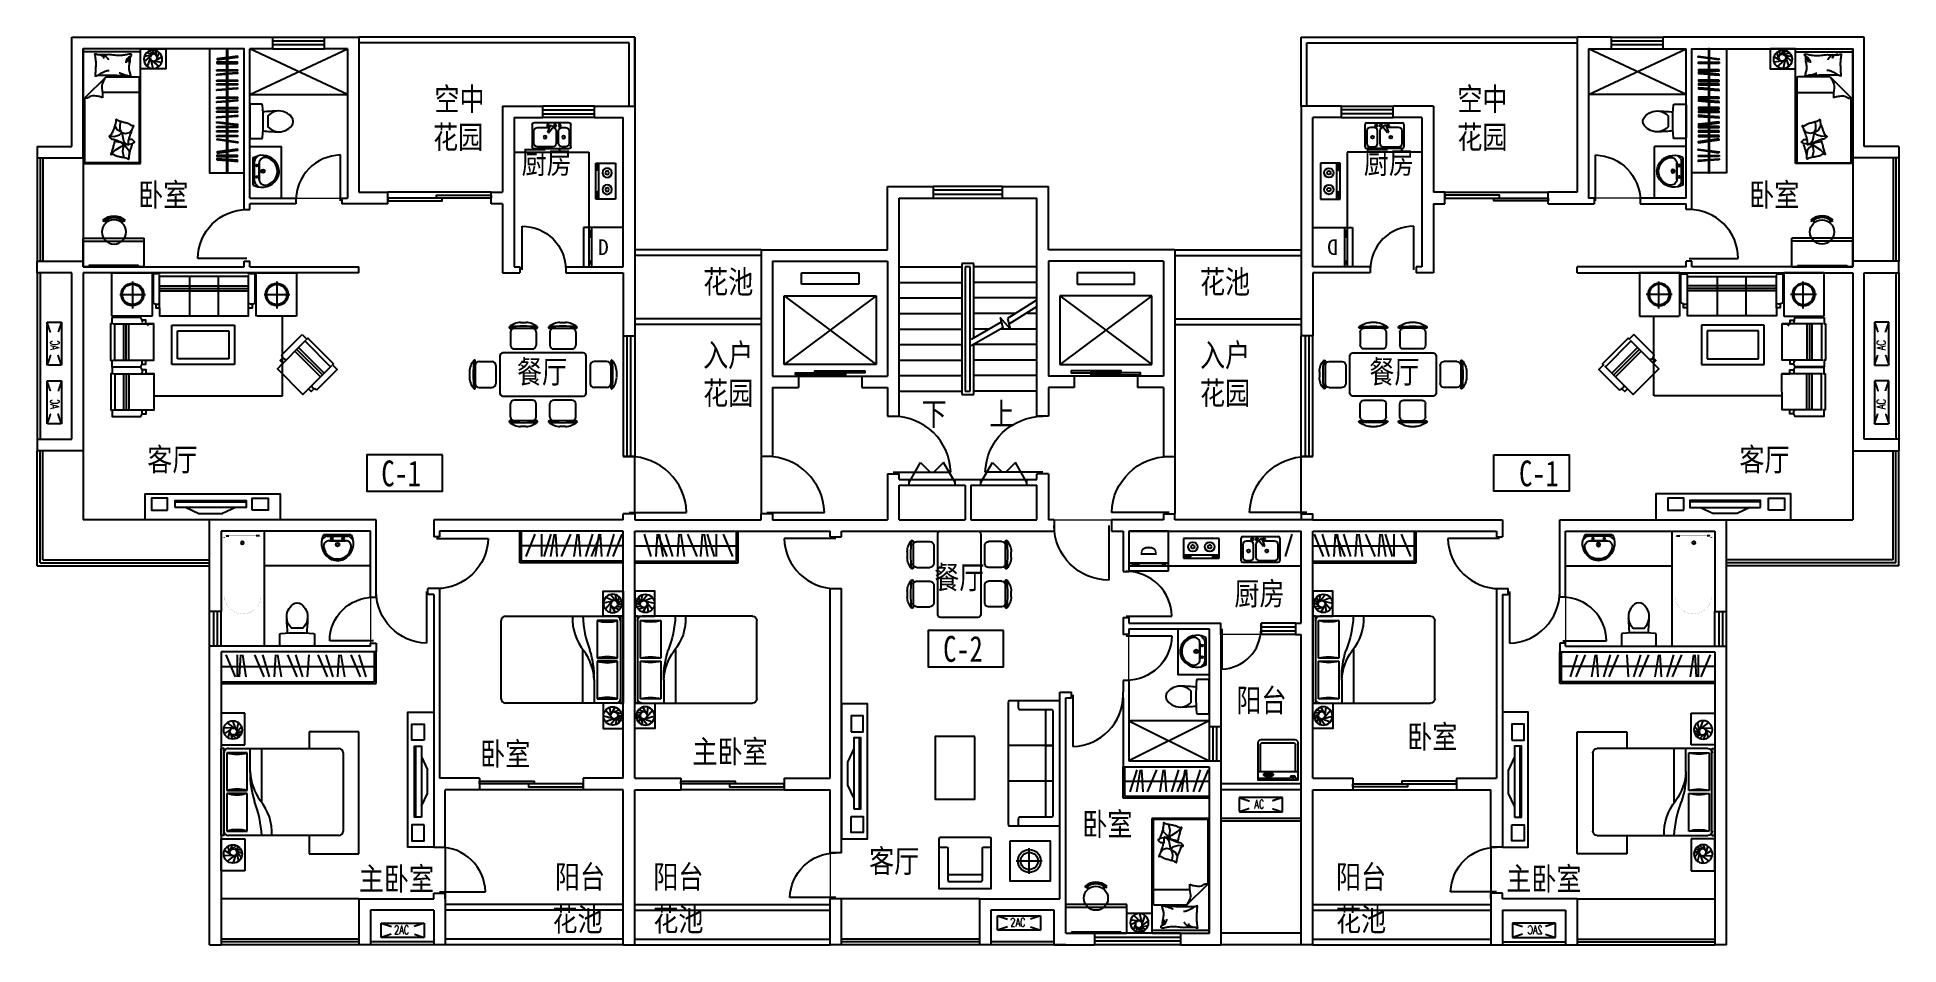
# Model space of a CAD drawing. Extents: x 4972709 to 5005109, y -957987 to -942187.
import ezdxf
from ezdxf.enums import TextEntityAlignment as Align

# ---------------------------------------------------------------- set-up
doc = ezdxf.new("R2010")
doc.units = 0
doc.header["$MEASUREMENT"] = 0
doc.linetypes.add('DASH', pattern=[0.35, 0.25, -0.1])
doc.linetypes.add('HIDDEN2', pattern=[4, 3, -1])
doc.layers.get('0').update_dxf_attribs({"linetype": 'CONTINUOUS'})
for name, color, linetype in [('4-BACLONY', 6, 'CONTINUOUS'), ('F', 8, 'CONTINUOUS'), ('F1', 8, 'CONTINUOUS'), ('FUR', 8, 'CONTINUOUS'), ('I-FURN', 252, 'CONTINUOUS'), ('KTIAO', 124, 'CONTINUOUS'), ('PUB_TEXT', 7, 'CONTINUOUS'), ('STAIR', 3, 'CONTINUOUS'), ('WALL', 2, 'CONTINUOUS'), ('WINDOW', 4, 'CONTINUOUS'), ('WINDOW_TEXT', 7, 'CONTINUOUS'), ('家具1', 8, 'CONTINUOUS'), ('家具示意', 8, 'CONTINUOUS'), ('洁具', 223, 'CONTINUOUS')]:
    doc.layers.add(name, color=color, linetype=linetype)
doc.layers.add('GROUND', color=5, linetype='CONTINUOUS', lineweight=5)
doc.layers.add('文字标注', color=121, linetype='CONTINUOUS', lineweight=0)
doc.styles.add('!黑体', font='simhei.ttf', dxfattribs={"width": 0.75})
doc.styles.add('-黑体', font='simhei.ttf', dxfattribs={"width": 0.8})
doc.styles.add('_ROMANC', font='ROMANC', dxfattribs={"width": 0.6})
doc.styles.add('ATT', font='TXT')
doc.styles.add('DIM_FONT', font='SIMPLEX.shx', dxfattribs={"width": 0.8})
doc.styles.add('SIMPLEX', font='SIMPLEX.SHX')

msp = doc.modelspace()

# ---------------------------------------------------------------- texts
at = {"layer": 'PUB_TEXT', "style": '!黑体', "width": 0.75}
for s, p in [('C-1', (4978699, -950006)), ('C-1', (4998501, -950006)), ('C-2', (4988477, -953061))]:
    msp.add_text(s, height=450, dxfattribs=at).set_placement(p)
at = {"layer": '文字标注', "style": '-黑体', "width": 0.8}
for s, p in [('空中', (4980059, -943465)), ('空中', (4997862, -943465)), ('花园', (4980034, -944127)), ('花园', (4997862, -944127)), ('花池', (4984735, -946646)), ('花池', (4993383, -946646)), ('入户', (4984735, -947921)), ('入户', (4993383, -947921)), ('花园', (4984735, -948583)), ('花园', (4993383, -948583)), ('下', (4988319, -948945)), ('上', (4989501, -948945)), ('餐厅', (4988757, -951791)), ('厨房', (4993982, -952073)), ('阳台', (4994016, -953932)), ('主卧室', (4984767, -954825)), ('卧室', (4991335, -956086)), ('主卧室', (4978960, -957039)), ('阳台', (4982156, -957004)), ('阳台', (4983868, -957004)), ('阳台', (4995750, -957004)), ('主卧室', (4998932, -957039)), ('花池', (4982113, -957749)), ('花池', (4983868, -957749)), ('花池', (4995750, -957749))]:
    msp.add_text(s, height=400, dxfattribs=at).set_placement(p, align=Align.CENTER)
for s, p in [('厨房', (4981139, -944561)), ('厨房', (4995798, -944561)), ('卧室', (4974466, -945129)), ('卧室', (5002506, -945129)), ('餐厅', (4981058, -948211)), ('餐厅', (4995893, -948211)), ('客厅', (4974624, -949739)), ('客厅', (5002335, -949739)), ('卧室', (4996554, -954565)), ('卧室', (4980417, -954865)), ('客厅', (4987188, -956730))]:
    msp.add_text(s, height=400, dxfattribs=at).set_placement(p)

# ---------------------------------------------------------------- blocks, each defined once
blk = doc.blocks.new('SOF1')
blk.add_line((-300, 650), (300, 650))
blk.add_lwpolyline([(-450, 25, 0.414214), (-425, 0), (425, 0, 0.414214), (450, 25), (450, 900), (-450, 900)], format="xyb", close=True)
blk.add_lwpolyline([(-450, 175), (-325, 175, 0.414214), (-300, 200), (-300, 750, -0.414214), (-275, 775), (275, 775, -0.414214), (300, 750), (300, 200, 0.414214), (325, 175), (450, 175)], format="xyb")
blk = doc.blocks.new('SOF3')
for p, q in [((-937.5, 650), (937.5, 650)), ((-312.5, 775), (-312.5, 0)), ((-312.5, 650), (-312.5, 775)), ((312.5, 775), (312.5, 0))]:
    blk.add_line(p, q)
for points in [[(1062.5, 0, 0.4142136), (1087.5, 25), (1087.5, 900), (-1087.5, 900), (-1087.5, 25, 0.4142136), (-1062.5, 0), (1062.5, 0)], [(-1087.5, 175), (-962.5, 175, 0.4142136), (-937.5, 200), (-937.5, 750, -0.4142136), (-912.5, 775), (912.5, 775, -0.4142136), (937.5, 750), (937.5, 200, 0.4142136), (962.5, 175), (1087.5, 175)]]:
    blk.add_lwpolyline(points, format="xyb")
blk = doc.blocks.new('M_A2ZXL')
blk.add_line((-0.472, 0), (-0.472, -1))
blk.add_arc((-0.5, 0), 1, 271.6231, 0)
blk = doc.blocks.new('_DBLK')
blk.add_line((-0.45, 0), (-0.45, -0.95))
blk.add_arc((-0.45, 0), 0.95, 270, 0)
at = {"layer": 'WINDOW_TEXT', "style": 'SIMPLEX', "flags": 9}
blk.add_attdef('A', text='', height=1, dxfattribs=at).set_placement((0, 1.5), align=Align.MIDDLE)
blk = doc.blocks.new('11PDRY03')
at = {"color": 0, "linetype": 'ByBlock'}
for p, q in [((0, 30), (30, 30)), ((0, 0), (0, 30)), ((4, 0), (4, 30)), ((6, 0), (6, 30)), ((30, 30), (30, 0)), ((5, 25), (5, 28)), ((30, 0), (0, 0)), ((5, 2), (5, 8))]:
    blk.add_line(p, q, dxfattribs=at)
at = {"color": 0, "linetype": 'ByBlock', "style": 'ATT', "flags": 8}
blk.add_attdef('LABEL', text='', height=12, dxfattribs=at).set_placement((15, 15), align=Align.MIDDLE)
at = {"color": 0, "linetype": 'ByBlock', "style": 'ATT'}
for tag, p, flags in [('ITEM', (0, -13), 3), ('DEPTH', (0, -30), 3), ('ROOM_NUMBER', (0, -22), 1), ('WIDTH', (0, -38), 3)]:
    blk.add_attdef(tag, p, '', height=6, dxfattribs=dict(at, flags=flags))
blk = doc.blocks.new('-BATH2')
at = {"layer": 'F1', "xscale": 23, "yscale": 23, "zscale": 23}
blk.add_blockref('11PDRY03', (3, 3), dxfattribs=at).add_auto_attribs({'LABEL': 'D'})
blk = doc.blocks.new('wrreqwre')
at = {"layer": 'F1'}
for p, q in [((-79076, -167121), (-79419, -167121)), ((-79419, -167121), (-79419, -167744)), ((-79395, -167164), (-79411, -167164)), ((-79411, -167164), (-79411, -167229)), ((-79385, -167154), (-79397, -167154)), ((-79395, -167229), (-79395, -167164)), ((-79363, -167121), (-79363, -167744)), ((-79076, -167744), (-79076, -167121)), ((-79411, -167229), (-79395, -167229)), ((-79386, -167246), (-79397, -167246)), ((-79419, -167744), (-79076, -167744)), ((-79395, -167637), (-79411, -167637)), ((-79411, -167637), (-79411, -167702)), ((-79411, -167702), (-79395, -167702)), ((-79385, -167627), (-79397, -167627)), ((-79386, -167719), (-79397, -167719)), ((-79395, -167702), (-79395, -167637))]:
    blk.add_line(p, q, dxfattribs=at)
for points in [[(-79397, -167246, 0.259034), (-79393, -167244, 0.076276), (-79389, -167232, 0.036515), (-79386, -167219, 0.026615), (-79385, -167200, 0.026615), (-79386, -167181, 0.036515), (-79389, -167167, 0.076276), (-79393, -167156, 0.259034), (-79397, -167154, 0.259034), (-79400, -167156, 0.056762), (-79404, -167164)], [(-79386, -167246, 0.259034), (-79383, -167244, 0.076276), (-79378, -167232, 0.036515), (-79376, -167219, 0.026615), (-79375, -167200, 0.026615), (-79376, -167181, 0.036515), (-79378, -167167, 0.076276), (-79383, -167156, 0.259034), (-79386, -167154, 0.078462), (-79388, -167154)], [(-79406, -167229, 0.008736), (-79405, -167232, 0.076276), (-79400, -167244, 0.259034), (-79397, -167246)], [(-79406, -167702, 0.008736), (-79405, -167705, 0.076276), (-79400, -167717, 0.259034), (-79397, -167719)], [(-79397, -167719, 0.259034), (-79393, -167717, 0.076276), (-79389, -167705, 0.036515), (-79386, -167692, 0.026615), (-79385, -167673, 0.026615), (-79386, -167654, 0.036515), (-79389, -167640, 0.076276), (-79393, -167629, 0.259034), (-79397, -167627, 0.259034), (-79400, -167629, 0.056762), (-79404, -167637)], [(-79386, -167719, 0.259034), (-79383, -167717, 0.076276), (-79378, -167705, 0.036515), (-79376, -167692, 0.026615), (-79375, -167673, 0.026615), (-79376, -167654, 0.036515), (-79378, -167640, 0.076276), (-79383, -167629, 0.259034), (-79386, -167627, 0.078462), (-79388, -167627)]]:
    blk.add_lwpolyline(points, format="xyb", dxfattribs=at)
for centre, radius in [((-79222, -167286), 82.5), ((-79222, -167579), 82.5), ((-79222, -167286), 31.6), ((-79222, -167579), 31.6)]:
    blk.add_circle(centre, radius, dxfattribs=at)
blk = doc.blocks.new('M_E29JIV')
at = {"color": 0, "linetype": 'ByBlock'}
for p, q in [((31, 338), (419, 338)), ((0, -307), (0, 307)), ((48, 2), (57, -12)), ((59, 31), (163, 70)), ((82, 245), (82, 40)), ((173, 53), (87, -18)), ((358, 307), (143, 307)), ((163, 70), (173, 53)), ((419, -20), (419, 245)), ((450, 307), (450, -307)), ((82, -184), (82, -245)), ((143, -82), (358, -82)), ((358, -123), (143, -123)), ((143, -307), (358, -307)), ((419, -245), (419, -184)), ((419, -338), (31, -338))]:
    blk.add_line(p, q, dxfattribs=at)
for centre, radius in [((51, 61), 20.5), ((251, 112), 25.6), ((51, -61), 20.5), ((51, -143), 20.5), ((251, -210), 25.6)]:
    blk.add_circle(centre, radius, dxfattribs=at)
for centre, radius, start, end in [((31, 307), 30.7, 90, 180), ((419, 307), 30.7, 0, 90), ((66, 12), 20.5, 110.5377, 210), ((143, 245), 61.4, 90, 180), ((358, 245), 61.4, 0, 90), ((31, -307), 30.7, 180, 270), ((74, -2), 20.5, 210, 309.4623), ((143, -20), 61.4, 180, 270), ((143, -184), 61.4, 90, 180), ((143, -245), 61.4, 180, 270), ((358, -20), 61.4, 270, 0), ((358, -184), 61.4, 0, 90), ((358, -245), 61.4, 270, 0), ((419, -307), 30.7, 270, 0)]:
    blk.add_arc(centre, radius, start, end, dxfattribs=at)
at = {"style": 'DIM_FONT', "width": 0.8, "flags": 9}
for tag in ['XSIZE', 'YSIZE']:
    blk.add_attdef(tag, (0, 0), '', height=0.5, dxfattribs=at)
blk = doc.blocks.new('A$C41EE4F51')
for p, q in [((36, 647), (36, 690)), ((145, 690), (145, 0)), ((145, 652), (611, 652)), ((35, 647), (66, 647)), ((66, 564), (35, 564)), ((36, 0), (36, 564)), ((66, 647), (66, 564)), ((651, 78), (651, 612)), ((87, 222), (99, 222)), ((89, 130), (99, 130)), ((97, 212), (113, 212)), ((97, 147), (97, 212)), ((113, 147), (97, 147)), ((113, 212), (113, 147)), ((145, 38), (611, 38))]:
    blk.add_line(p, q)
at = {"elevation": 0}
blk.add_lwpolyline([(706, 50), (706, 640, 0.414214), (656, 690), (0, 690), (0, 0), (656, 0, 0.414214)], format="xyb", close=True, dxfattribs=at)
blk.add_circle((35, 604), 17.5)
for centre, radius, start, end in [((611, 612), 40, 0, 90), ((237, 179), 180, 169.1967, 180), ((237, 179), 180, 180, 190.8033), ((166, 192), 108, 155.2655, 169.1967), ((166, 165), 108, 190.8033, 204.7345), ((122, 212), 59.9, 131.9599, 155.2655), ((122, 145), 59.9, 204.7345, 228.0401), ((254, 176), 177, 173.9017, 180), ((254, 176), 177, 180, 186.0983), ((172, 185), 94.4, 165.5369, 173.9017), ((172, 167), 94.4, 186.0983, 194.4631), ((120, 198), 41.3, 148.0894, 165.5369), ((120, 154), 41.3, 194.4631, 211.9106), ((95, 243), 19.1, 90, 131.9599), ((95, 114), 19.1, 228.0401, 270), ((89, 218), 4.03, 90, 148.0894), ((89, 134), 4.03, 211.9106, 270), ((265, 176), 177, 173.9017, 180), ((265, 176), 177, 180, 186.0983), ((182, 185), 94.4, 165.5369, 173.9017), ((182, 167), 94.4, 186.0983, 194.4631), ((89, 218), 4.03, 72.0546, 90), ((131, 198), 41.3, 148.0894, 165.5369), ((131, 154), 41.3, 194.4631, 211.9106), ((95, 243), 19.1, 48.0401, 90), ((95, 114), 19.1, 270, 311.9599), ((99, 218), 4.03, 90, 148.0894), ((99, 134), 4.03, 211.9106, 270), ((99, 218), 4.03, 31.9106, 90), ((99, 134), 4.03, 270, 328.0894), ((67, 198), 41.3, 18.9155, 31.9106), ((67, 154), 41.3, 328.0894, 345.5369), ((16, 167), 94.4, 345.5369, 347.5389), ((68, 212), 59.9, 24.7345, 48.0401), ((68, 145), 59.9, 311.9599, 335.2655), ((24, 192), 108, 10.8033, 24.7345), ((24, 165), 108, 335.2655, 349.1967), ((-47, 179), 180, 0, 10.8033), ((-47, 179), 180, 349.1967, 0), ((611, 78), 40, 270, 0)]:
    blk.add_arc(centre, radius, start, end)
at = {"oblique": -180, "text_generation_flag": 4, "width": 0.8, "flags": 9}
for tag in ['XSIZE', 'YSIZE']:
    blk.add_attdef(tag, (0, 345), '', height=0.5, rotation=270, dxfattribs=at)
blk = doc.blocks.new('A$C633E5647')
at = {"rotation": 270}
blk.add_blockref('A$C41EE4F51', (0, 706), dxfattribs=at)
blk = doc.blocks.new('_LIFTD')
for points in [[(-0.548, -0.602), (-0.548, -0.774), (0.241, -0.774), (0.241, -0.602), (-0.548, -0.602)], [(-0.241, -0.784), (-0.241, -0.955), (0.548, -0.955), (0.548, -0.784), (-0.241, -0.784)]]:
    blk.add_lwpolyline(points)
blk = doc.blocks.new('M_A4TRU')
for p, q in [((-0.5, 0), (-0.25, -0.433)), ((0.5, 0), (0.25, -0.433)), ((-0.25, -0.433), (-0.048, -0.231)), ((0.25, -0.433), (0.048, -0.231))]:
    blk.add_line(p, q)
blk = doc.blocks.new('A$C0A224319')
at = {"layer": 'KTIAO', "linetype": 'DASH'}
for p, q in [((0, 250), (0, 0)), ((750, 250), (0, 250)), ((0, 250), (177, 191)), ((172, 57), (0, 0)), ((0, 0), (750, 0)), ((750, 250), (573, 191)), ((575, 58), (750, 0)), ((750, 0), (750, 250))]:
    blk.add_line(p, q, dxfattribs=at)
at = {"layer": 'KTIAO', "style": '_ROMANC', "width": 0.7}
blk.add_text('AC', height=148.6, rotation=360, dxfattribs=at).set_placement((261, 60))
at = {"layer": 'KTIAO', "style": 'DIM_FONT', "oblique": 360, "width": 0.6, "flags": 9}
for tag in ['YSIZE', 'XSIZE']:
    blk.add_attdef(tag, (0, 0), '', height=0.5, rotation=360, dxfattribs=at)
blk = doc.blocks.new('_WBLK')
for p, q in [((-0.5, 0.5), (0.5, 0.5)), ((0.5, 0.167), (-0.5, 0.167)), ((0.5, -0.167), (-0.5, -0.167)), ((-0.5, -0.5), (0.5, -0.5))]:
    blk.add_line(p, q)
at = {"layer": 'WINDOW_TEXT', "style": 'SIMPLEX', "flags": 9}
blk.add_attdef('A', text='', height=1, dxfattribs=at).set_placement((0, 1.5), align=Align.MIDDLE)
blk = doc.blocks.new('M_E6')
for p, q in [((240, 0), (-240, 0)), ((-237, 0), (239, 0)), ((240, 0), (270, -79)), ((-213, -36), (-271, -91)), ((-240, 0), (-270, -79)), ((-179, -23), (181, -23)), ((141, -105), (-141, -105)), ((-141, -105), (141, -105)), ((217, -37), (274, -95))]:
    blk.add_line(p, q)
for centre, radius in [((-99, -65), 16.3), ((2, -172), 31.6), ((2, -172), 23), ((101, -65), 16.3)]:
    blk.add_circle(centre, radius)
for centre, radius, start, end in [((28, -152), 307, 166.1751, 244.7296), ((-141, -205), 100, 90, 190.5602), ((0, -179), 243, 190.5602, 349.4398), ((-179, -73), 50, 90, 133.181), ((-28, -152), 307, 297.0639, 13.8249), ((141, -205), 100, 349.4398, 90), ((181, -73), 50, 44.5607, 90), ((0, -201), 250, 245.8071, 296.4628), ((28, -152), 307, 266.589, 266.5936)]:
    blk.add_arc(centre, radius, start, end)
at = {"width": 0.8, "flags": 9}
for tag in ['XSIZE', 'YSIZE']:
    blk.add_attdef(tag, (0, 0), '', height=0.5, dxfattribs=at)
blk = doc.blocks.new('M_E4')
for p, q in [((670, -80), (670, -137)), ((670, -86), (670, -97)), ((670, -663), (670, -614))]:
    blk.add_line(p, q)
at = {"const_width": 1.5}
for points in [[(-750, -750), (-750, 0)], [(-750, 0), (750, 0)], [(750, 0), (750, -750)], [(608, -56), (640, -56)], [(670, -90), (670, -656)], [(750, -750), (-750, -750)], [(670, -663), (670, -655)]]:
    blk.add_lwpolyline(points, dxfattribs=at)
for points in [[(-399, -56, 0.930688), (-388, -693, 0.930688)], [(670, -86, 0.414214), (640, -56, 0.414214)], [(670, -90, 0.041784), (670, -85, 0.412615)], [(640, -693, 0.414214), (670, -663, 0.414214)]]:
    blk.add_lwpolyline(points, format="xyb", dxfattribs=at)
at = {"const_width": 1.5, "flags": 128}
for points in [[(-399, -56), (608, -56)], [(-399, -694), (645, -692)]]:
    blk.add_lwpolyline(points, dxfattribs=at)
for radius in [25, 23]:
    blk.add_circle((550, -381), radius)
blk.add_arc((640, -663), 30, 270, 280.176)
at = {"width": 0.8, "flags": 9}
for tag in ['XSIZE', 'YSIZE']:
    blk.add_attdef(tag, (0, 0), '', height=0.5, dxfattribs=at)
blk = doc.blocks.new('TP6')
blk.add_lwpolyline([(20, -300), (201, -300, 0.388903), (221, -282, 0.043619), (221, 282, 0.388903), (201, 300), (20, 300, 0.414214), (0, 280), (0, -280, 0.414214), (20, -300, 0.414214)], format="xyb")
blk.add_lwpolyline([(623, 157, 0.325454), (314, 96), (314, -96, 0.325454), (623, -157, 0.11195), (728, -76, 0.35994), (728, 76, 0.11195)], format="xyb", close=True)
for centre, start, end in [((822, -7004), 92.6182, 94.7269), ((822, 7004), 265.2731, 267.3818)]:
    blk.add_arc(centre, 7194, start, end)
blk = doc.blocks.new('tyjtt')
at = {"layer": 'KTIAO'}
for p, q in [((-92840, 5146), (-92840, 5396)), ((-92840, 5396), (-92090, 5396)), ((-92840, 5396), (-92663, 5337)), ((-92665, 5204), (-92840, 5146)), ((-92090, 5396), (-92267, 5337)), ((-92262, 5203), (-92090, 5146)), ((-92090, 5396), (-92090, 5146)), ((-92090, 5146), (-92840, 5146))]:
    blk.add_line(p, q, dxfattribs=at)
at = {"layer": 'KTIAO', "style": '_ROMANC', "width": 0.7}
blk.add_text('2AC', height=148.6, rotation=0, dxfattribs=at).set_placement((-92616, 5206))
at = {"layer": 'KTIAO', "style": 'DIM_FONT', "oblique": 360, "width": 0.6, "flags": 9}
for tag in ['YSIZE', 'XSIZE']:
    blk.add_attdef(tag, (-92091, 5146), '', height=0.5, rotation=0, dxfattribs=at)
blk = doc.blocks.new('ewrrqw')
at = {"layer": '家具1'}
for p, q in [((-146226, -162511), (-146200, -162511)), ((-146200, -163615), (-146200, -162381)), ((-146100, -162569), (-145999, -162793)), ((-145999, -163204), (-145999, -162793)), ((-146100, -163427), (-145999, -163204)), ((-146226, -163485), (-146200, -163485))]:
    blk.add_line(p, q, dxfattribs=at)
for points in [[(-145890, -164139), (-146340, -164139), (-146340, -161789), (-145890, -161789)], [(-146055, -162279), (-146268, -162279), (-146268, -162000), (-146055, -162000)], [(-146100, -163615), (-146226, -163615), (-146226, -162381), (-146100, -162381)], [(-146055, -163753), (-146268, -163753), (-146268, -164031), (-146055, -164031)]]:
    blk.add_lwpolyline(points, close=True, dxfattribs=at)
blk = doc.blocks.new('-CG')
for p, q in [((-370, 366), (384, 366)), ((-370, -333), (-370, 355)), ((384, 366), (384, -333)), ((-240, 1), (232, 1)), ((7, 232), (7, -220)), ((384, -333), (-370, -333))]:
    blk.add_line(p, q)
for radius in [196, 176]:
    blk.add_circle((7, 11), radius)
blk = doc.blocks.new('12PCOU13')
at = {"color": 0, "linetype": 'ByBlock'}
for p, q in [((23, 34), (2, 34)), ((3, -34), (3, 34)), ((10, 34), (10, -34)), ((12, 34), (12, -34)), ((14, 34), (14, -34)), ((24, 35), (23, 34)), ((27, 34), (23, 34)), ((24, 37), (24, 35)), ((33, 11), (3, 11)), ((33, -11), (3, -11)), ((23, -34), (2, -34)), ((27, -34), (23, -34)), ((24, -35), (23, -34)), ((24, -37), (24, -35))]:
    blk.add_line(p, q, dxfattribs=at)
blk.add_lwpolyline([(1, -39), (1, -34), (0, -34), (0, 34), (1, 34), (1, 39), (23, 39), (24, 37), (27, 37), (27, 34), (33, 34), (33, -34), (27, -34), (27, -37), (24, -37), (23, -39)], close=True, dxfattribs=at)
blk = doc.blocks.new('-SOF5')
at = {"xscale": 22.75, "yscale": 22.75, "zscale": 22.75}
blk.add_blockref('12PCOU13', (-6, 890), dxfattribs=at)
blk = doc.blocks.new('A$C4D997442')
at = {"layer": 'FUR', "linetype": 'ByBlock'}
for p, q in [((1495, 3903), (1765, 3251)), ((696, 3568), (966, 2916)), ((913, 3662), (1130, 3136)), ((1504, 3882), (922, 3641)), ((982, 3494), (1565, 3735)), ((1000, 3452), (1582, 3693)), ((1017, 3410), (1600, 3651)), ((114, 3326), (331, 2801)), ((705, 3547), (123, 3305)), ((183, 3158), (766, 3399)), ((201, 3116), (783, 3357)), ((218, 3074), (801, 3315)), ((1721, 3332), (1691, 3344)), ((1750, 3467), (1708, 3449)), ((909, 3114), (879, 3126)), ((951, 3131), (909, 3114)), ((1041, 3173), (1083, 3191)), ((1083, 3191), (1096, 3220)), ((242, 2838), (284, 2855)), ((284, 2855), (297, 2885)), ((2518, 696), (1867, 966)), ((2025, 218), (2266, 801)), ((2082, 951), (2065, 909)), ((2065, 909), (2077, 879)), ((2067, 201), (2308, 783)), ((2109, 183), (2350, 766)), ((2497, 705), (2256, 123)), ((2277, 114), (1752, 331)), ((1789, 242), (1806, 284)), ((1806, 284), (1836, 297))]:
    blk.add_line(p, q, dxfattribs=at)
at = {"layer": 'FUR'}
for p, q in [((1231, 2692), (1867, 2955)), ((1867, 2955), (2285, 1945)), ((1650, 1681), (1231, 2692)), ((1362, 2638), (1813, 2824)), ((1704, 1812), (1362, 2638)), ((1813, 2824), (2155, 1999)), ((2285, 1945), (1650, 1681)), ((2155, 1999), (1704, 1812))]:
    blk.add_line(p, q, dxfattribs=at)
at = {"layer": 'FUR', "linetype": 'HIDDEN2'}
for p, q in [((609, 2768), (1464, 705)), ((1464, 705), (2749, 1237))]:
    blk.add_line(p, q, dxfattribs=at)
at = {"layer": 'FUR', "linetype": 'ByBlock'}
for points in [[(1592, 3968), (1486, 3924), (1478, 3945), (895, 3704), (904, 3683), (799, 3639), (991, 3177), (1041, 3173), (1067, 3110), (1130, 3136), (1183, 3010), (1765, 3251), (1713, 3378), (1776, 3404), (1750, 3467), (1783, 3505)], [(793, 3632), (687, 3589), (679, 3610), (96, 3368), (105, 3347), (0, 3304), (192, 2841), (242, 2838), (268, 2775), (331, 2801), (384, 2675), (966, 2916), (914, 3042), (977, 3068), (951, 3131), (984, 3170)], [(2583, 793), (2539, 687), (2560, 679), (2319, 96), (2298, 105), (2255, 0), (1792, 192), (1789, 242), (1726, 268), (1752, 331), (1626, 384), (1867, 966), (1993, 914), (2019, 977), (2082, 951), (2120, 984)]]:
    blk.add_lwpolyline(points, close=True, dxfattribs=at)
at = {"layer": 'FUR', "rotation": 22.50000000001256}
for p in [(2096, 3780), (3057, 1459)]:
    blk.add_blockref('-CG', p, dxfattribs=at)
at = {"layer": 'FUR', "xscale": -1, "rotation": 22.50000000001256}
blk.add_blockref('-SOF5', (3260, 1960), dxfattribs=at)
blk = doc.blocks.new('A$C11B17B17')
at = {"layer": 'F'}
for p, q in [((707, 1709), (1167, 1709)), ((712, 1641), (712, 1416)), ((887, 1809), (986, 1809)), ((1162, 1641), (1162, 1416)), ((1393, 1709), (1853, 1709)), ((1398, 1641), (1398, 1416)), ((1574, 1809), (1673, 1809)), ((1848, 1641), (1848, 1416)), ((779, 1349), (1094, 1349)), ((1466, 1349), (1781, 1349)), ((100, 1134), (100, 674)), ((167, 1129), (392, 1129)), ((460, 1062), (460, 747)), ((530, 1229), (530, 579)), ((1980, 1279), (580, 1279)), ((2030, 579), (2030, 1229)), ((2100, 1062), (2100, 747)), ((2392, 1129), (2167, 1129)), ((2460, 1134), (2460, 674)), ((0, 954), (0, 855)), ((167, 679), (392, 679)), ((2392, 679), (2167, 679)), ((2560, 954), (2560, 855)), ((580, 529), (1980, 529)), ((712, 167), (712, 392)), ((1094, 460), (779, 460)), ((1162, 167), (1162, 392)), ((1398, 167), (1398, 392)), ((1781, 460), (1466, 460)), ((1848, 167), (1848, 392)), ((1167, 100), (707, 100)), ((986, 0), (887, 0)), ((1853, 100), (1393, 100)), ((1673, 0), (1574, 0))]:
    blk.add_line(p, q, dxfattribs=at)
for centre, radius, start, end in [((697, 1725), 10, 130.7265, 202.67), ((707, 1729), 20, 202.67, 270), ((897, 1493), 316, 91.7651, 130.7265), ((937, -969), 2713, 84.8023, 95.1977), ((779, 1641), 67.5, 90, 180), ((976, 1493), 316, 49.2735, 88.2349), ((1094, 1641), 67.5, 0, 90), ((1167, 1729), 20, 270, 337.33), ((1176, 1725), 10, 337.33, 49.2735), ((1384, 1725), 10, 130.7265, 202.67), ((1393, 1729), 20, 202.67, 270), ((1584, 1493), 316, 91.7651, 130.7265), ((1623, -969), 2713, 84.8023, 95.1977), ((1466, 1641), 67.5, 90, 180), ((1663, 1493), 316, 49.2735, 88.2349), ((1781, 1641), 67.5, 0, 90), ((1853, 1729), 20, 270, 337.33), ((1863, 1725), 10, 337.33, 49.2735), ((779, 1416), 67.5, 180, 270), ((1094, 1416), 67.5, 270, 0), ((1466, 1416), 67.5, 180, 270), ((1781, 1416), 67.5, 270, 0), ((315, 944), 316, 139.2735, 178.2349), ((2778, 904), 2713, 174.8023, 185.1977), ((84, 1143), 10, 67.33, 139.2735), ((80, 1134), 20, 0, 67.33), ((167, 1062), 67.5, 90, 180), ((392, 1062), 67.5, 0, 90), ((580, 1229), 50, 90, 180), ((1980, 1229), 50, 0, 90), ((2167, 1062), 67.5, 90, 180), ((2392, 1062), 67.5, 0, 90), ((2480, 1134), 20, 112.67, 180), ((2476, 1143), 10, 40.7265, 112.67), ((-218, 904), 2713, 354.8023, 5.1977), ((2245, 944), 316, 1.7651, 40.7265), ((315, 864), 316, 181.7651, 220.7265), ((84, 665), 10, 220.7265, 292.67), ((80, 674), 20, 292.67, 0), ((167, 747), 67.5, 180, 270), ((392, 747), 67.5, 270, 0), ((2167, 747), 67.5, 180, 270), ((2392, 747), 67.5, 270, 0), ((2480, 674), 20, 180, 247.33), ((2476, 665), 10, 247.33, 319.2735), ((2245, 864), 316, 319.2735, 358.2349), ((580, 579), 50, 180, 270), ((779, 392), 67.5, 90, 180), ((1094, 392), 67.5, 0, 90), ((1466, 392), 67.5, 90, 180), ((1781, 392), 67.5, 0, 90), ((1980, 579), 50, 270, 0), ((697, 84), 10, 157.33, 229.2735), ((707, 80), 20, 90, 157.33), ((937, 2778), 2713, 264.8023, 275.1977), ((897, 315), 316, 229.2735, 268.2349), ((779, 167), 67.5, 180, 270), ((976, 315), 316, 271.7651, 310.7265), ((1094, 167), 67.5, 270, 0), ((1167, 80), 20, 22.67, 90), ((1176, 84), 10, 310.7265, 22.67), ((1384, 84), 10, 157.33, 229.2735), ((1393, 80), 20, 90, 157.33), ((1623, 2778), 2713, 264.8023, 275.1977), ((1584, 315), 316, 229.2735, 268.2349), ((1466, 167), 67.5, 180, 270), ((1663, 315), 316, 271.7651, 310.7265), ((1781, 167), 67.5, 270, 0), ((1853, 80), 20, 22.67, 90), ((1863, 84), 10, 310.7265, 22.67)]:
    blk.add_arc(centre, radius, start, end, dxfattribs=at)
blk = doc.blocks.new('BED2')
at = {"layer": 'FUR'}
for p, q in [((-2124, -681), (-2124, 681)), ((-2049, 757), (-126, 757)), ((-101, 681), (-454, 681)), ((-454, 681), (-454, 25)), ((-101, 25), (-101, 681)), ((-50, 757), (-50, -757)), ((-50, 757), (0, 757)), ((0, 757), (0, -757)), ((-707, 177), (-707, -757)), ((-454, 25), (-101, 25)), ((-101, -25), (-454, -25)), ((-454, -25), (-454, -681)), ((-101, -681), (-101, -25)), ((-505, -341), (-505, -757)), ((-126, -757), (-2049, -757)), ((-454, -681), (-101, -681)), ((-50, -757), (0, -757))]:
    blk.add_line(p, q, dxfattribs=at)
for centre, radius, start, end in [((-2049, 681), 75.7, 90, 180), ((6, 719), 892, 177.5673, 219.5461), ((1149, 842), 1857, 182.616, 201.4069), ((-278, 1287), 631, 253.7398, 286.2602), ((-126, 681), 75.7, 0, 90), ((-1432, -394), 928, 2.5398, 36.0403), ((-2088, -320), 1584, 359.2582, 17.8034), ((-278, -580), 631, 73.7398, 106.2602), ((-278, 580), 631, 253.7398, 286.2602), ((-2049, -681), 75.7, 180, 270), ((-278, -1287), 631, 73.7398, 106.2602), ((-126, -681), 75.7, 270, 0)]:
    blk.add_arc(centre, radius, start, end, dxfattribs=at)
blk = doc.blocks.new('M_C5')
for p, q in [((-54, -14), (-154, 45)), ((-71, 21), (-106, 120)), ((-60, 63), (-50, 152)), ((-28, 86), (7, 160)), ((-9, 88), (59, 149)), ((12, 83), (112, 114)), ((26, 75), (152, 50)), ((42, 53), (156, -35)), ((48, 21), (102, -123)), ((-26, -30), (-153, -47)), ((14, -26), (-99, -126)), ((41, -2), (5, -160))]:
    blk.add_line(p, q)
for centre, radius in [((0, 0), 160), ((-11, 28), 60)]:
    blk.add_circle(centre, radius)
at = {"width": 0.8, "flags": 9}
for tag in ['XSIZE', 'YSIZE']:
    blk.add_attdef(tag, (0, 0), '', height=0.5, dxfattribs=at)
blk = doc.blocks.new('A$C6AB5504A')
at = {"layer": 'F'}
for p, q in [((1985, 2744), (2397, 2744)), ((1985, 2191), (1985, 2744)), ((2142, 2467), (2193, 2612)), ((2397, 2744), (2397, 2191)), ((862, 2449), (0, 2449)), ((0, 2449), (0, 325)), ((862, 2129), (862, 2449)), ((2130, 2396), (2033, 2436)), ((2124, 2411), (2044, 2511)), ((2143, 2379), (2052, 2375)), ((2159, 2368), (2084, 2334)), ((2126, 2439), (2095, 2579)), ((2198, 2365), (2133, 2304)), ((2163, 2480), (2291, 2578)), ((2233, 2390), (2196, 2292)), ((2198, 2481), (2349, 2484)), ((2232, 2458), (2340, 2390)), ((2243, 2428), (2281, 2319)), ((273, 690), (273, 2053)), ((348, 2129), (2271, 2129)), ((2296, 2053), (1943, 2053)), ((1943, 2053), (1943, 1397)), ((2397, 2191), (1985, 2191)), ((2296, 1397), (2296, 2053)), ((2346, 2129), (2397, 2129)), ((2346, 2129), (2346, 615)), ((2397, 2129), (2397, 615)), ((1690, 1549), (1690, 615)), ((1943, 1397), (2296, 1397)), ((2296, 1347), (1943, 1347)), ((1943, 1347), (1943, 690)), ((2296, 690), (2296, 1347)), ((1892, 1031), (1892, 615)), ((1943, 690), (2296, 690)), ((0, 325), (862, 325)), ((2271, 615), (348, 615)), ((862, 325), (862, 615)), ((2397, 553), (1985, 553)), ((1985, 553), (1985, 0)), ((2130, 348), (2033, 307)), ((2124, 333), (2044, 232)), ((2143, 365), (2052, 368)), ((2159, 375), (2084, 409)), ((2198, 378), (2133, 440)), ((2233, 354), (2196, 452)), ((2232, 286), (2340, 354)), ((2243, 316), (2281, 425)), ((2346, 615), (2397, 615)), ((2397, 0), (2397, 553)), ((2126, 305), (2095, 165)), ((2142, 276), (2193, 132)), ((2163, 264), (2291, 166)), ((2198, 262), (2349, 259)), ((1985, 0), (2397, 0))]:
    blk.add_line(p, q, dxfattribs=at)
for centre, radius in [((2192, 2452), 160), ((2183, 2423), 60), ((2192, 292), 160), ((2183, 320), 60)]:
    blk.add_circle(centre, radius, dxfattribs=at)
for centre, radius, start, end in [((348, 2053), 75.7, 90, 180), ((2403, 2091), 892, 177.5673, 219.5461), ((3545, 2214), 1857, 182.616, 201.4069), ((2119, 2659), 631, 253.7398, 286.2602), ((2271, 2053), 75.7, 0, 90), ((965, 977), 928, 2.5398, 36.0403), ((309, 1052), 1584, 359.2582, 17.8034), ((2119, 791), 631, 73.7398, 106.2602), ((2119, 1952), 631, 253.7398, 286.2602), ((348, 690), 75.7, 180, 270), ((2119, 85), 631, 73.7398, 106.2602), ((2271, 690), 75.7, 270, 0)]:
    blk.add_arc(centre, radius, start, end, dxfattribs=at)
blk = doc.blocks.new('A$C367E6596')
at = {"layer": '家具示意'}
for p, q in [((0, 1948), (1000, 1948)), ((26, 1491), (26, 32)), ((603, 1511), (46, 1511)), ((603, 1511), (972, 1142)), ((46, 1239), (664, 1239)), ((972, 32), (972, 1142)), ((349, 727), (345, 730)), ((357, 648), (349, 727)), ((407, 590), (443, 663)), ((443, 663), (442, 682)), ((213, 336), (139, 351)), ((196, 544), (150, 591)), ((261, 522), (196, 544)), ((299, 318), (225, 333)), ((328, 541), (261, 522)), ((269, 357), (261, 348)), ((301, 394), (269, 357)), ((299, 318), (336, 361)), ((328, 541), (301, 394)), ((328, 541), (355, 593)), ((328, 541), (407, 590)), ((367, 502), (328, 541)), ((336, 361), (383, 372)), ((355, 593), (357, 648)), ((462, 473), (367, 502)), ((383, 372), (455, 382)), ((545, 477), (462, 473)), ((46, 12), (952, 12)), ((204, 234), (197, 159)), ((246, 282), (204, 234)), ((299, 318), (246, 282)), ((316, 213), (293, 108)), ((299, 318), (316, 213)), ((342, 300), (299, 318)), ((441, 231), (342, 300)), ((519, 161), (441, 231))]:
    blk.add_line(p, q, dxfattribs=at)
blk.add_lwpolyline([(0, 0), (0, 2000), (1000, 2000), (1000, 0)], close=True, dxfattribs=at)
for points in [[(185, 1866, -0.263368), (157, 1885, -0.494818), (166, 1904, -0.049225), (184, 1906, -0.036831), (208, 1904, -0.031893), (246, 1896, 0.035782), (280, 1889, 0.032941), (369, 1883, 0.026564), (480, 1889, 0.017905), (518, 1894, -0.033397), (538, 1896, -0.03204), (575, 1896, 0.018442), (640, 1893, 0.010837), (704, 1893, 0.014624), (752, 1896, 0.111249), (775, 1904, -0.153708), (792, 1908, -0.076444), (799, 1906, -0.215512), (801, 1904, -0.585858), (798, 1901, 0.363489), (794, 1898, 0.191716), (793, 1887, -0.129675), (795, 1870, -0.01735), (792, 1853, 0.019326), (790, 1838, 0.018818), (783, 1770, 0.021828), (782, 1711, 0.006204), (784, 1677, 0.001963), (790, 1570, 0.028341), (794, 1534, -0.117014), (794, 1525, -0.36606), (792, 1524, -0.03973), (778, 1527, -0.048309), (765, 1532, 0.062981), (754, 1536, 0.04058), (731, 1539, 0.014345), (664, 1542, 0.005484), (538, 1541, 0.007153), (442, 1538, 0.008762), (400, 1535, -0.008153), (354, 1532, -0.06251), (297, 1537, 0.078669), (251, 1539, 0.047825), (229, 1534, -0.034494), (198, 1527, -0.023571), (173, 1524, -0.510228), (172, 1525), (179, 1555), (200, 1637, 0.073041), (202, 1657, 0.023305), (196, 1718, 0.018299), (192, 1741, -0.01097), (185, 1779, -0.042281), (182, 1813, -0.027201), (185, 1867)], [(183, 1850, -0.05369), (198, 1837, -0.070312), (206, 1825, -0.015448), (209, 1817, -0.013244), (213, 1806, -0.082127), (216, 1788, -0.064164), (213, 1765)], [(185, 1866, -0.077379), (220, 1841, -0.077379), (245, 1806, -0.047525), (255, 1782, -0.047525), (260, 1756)], [(659, 1893, 0.027842), (635, 1882, 0.048685), (623, 1874, 0.023666), (595, 1850, 0.031223), (576, 1829, 0.046801), (571, 1821, 0.023191), (563, 1804)], [(741, 1898, 0.088153), (706, 1895, 0.088153), (675, 1880, 0.077547), (654, 1858, 0.077547), (640, 1831)], [(275, 1540, 0.009729), (303, 1549, 0.009729), (330, 1559, 0.007971), (351, 1568, 0.007971), (373, 1577)], [(745, 1538, 0.016108), (706, 1564, 0.024599), (679, 1579, 0.009477), (630, 1603, 0.015937), (600, 1615, 0.072521), (584, 1619, 0.033339), (548, 1619)], [(603, 1511, -0.085272), (666, 1401, -0.124044), (675, 1314), (662, 1218), (663, 1146)], [(663, 1146, -0.027362), (702, 1162, -0.040834), (729, 1170, -0.038441), (817, 1179, -0.076528), (861, 1174, -0.103649), (888, 1160, 0.093398), (918, 1143, 0.072727), (941, 1139, 0.052315), (972, 1142)], [(450, 419, 0.025626), (452, 409, 0.0108), (476, 303, 0.00456), (495, 231, 0.01125), (504, 203, 0.069394), (512, 187, -0.079756), (518, 173, -0.106399), (519, 161, -0.328642), (516, 158, -0.299547), (511, 160, 0.189917), (504, 165, 0.033518), (496, 167, 0.075627), (492, 167, 0.053489), (486, 165, 0.017838), (468, 157, 0.038394), (447, 145, -0.059529), (434, 138, -0.035943), (412, 131, -0.011245), (341, 116, -0.006203), (309, 111, 0.010783), (291, 107, 0.019485), (280, 105, 0.005062), (238, 92, 0.101392), (217, 81, -0.223768), (206, 78, -0.25558), (203, 80, -0.081563), (200, 93, -0.071805), (201, 107, 0.069985), (202, 121, 0.03546), (195, 169, 0.029432), (180, 226, 0.001554), (171, 254, -0.00152), (162, 282, -0.004735), (152, 311, 0.00382), (141, 347, 0.296001), (116, 366, -0.649774), (111, 384, -0.02319), (115, 387, 0.0288), (118, 390, 0.005727), (123, 395, -0.004358), (130, 401, -0.027528), (144, 414, -0.046214), (154, 420, -0.194121), (167, 421, 0.133719), (187, 420, 0.005779), (205, 425, 0.008882)]]:
    blk.add_lwpolyline(points, format="xyb", dxfattribs=at)
blk.add_lwpolyline([(395, 749, 0.101392), (416, 762, -0.223768), (427, 766, -0.25558), (430, 764, -0.081563), (434, 751, -0.071805), (434, 737, 0.069985), (434, 723, 0.03546), (444, 676, 0.029432), (464, 620, 0.001554), (475, 593, -0.00152), (487, 566, -0.004735), (498, 538, 0.00382), (512, 503, 0.296001), (538, 485, -0.649774), (545, 468, -0.02319), (541, 464, 0.0288), (538, 461, 0.005727), (534, 456, -0.004358), (528, 449, -0.027528), (514, 436, -0.046214), (505, 429, -0.194121), (492, 427, 0.133719), (472, 426, 0.011505), (437, 414, 0.008882), (393, 396, 0.012426), (336, 371, -0.033612), (314, 363), (268, 348), (232, 337, 0.224341), (220, 326, -0.722772), (213, 327, -0.103513), (213, 330, 0.053465), (213, 336, 0.030109), (211, 354, -0.031436), (209, 372, -0.05324), (210, 384, 0.05518), (211, 396, 0.056271), (207, 417, 0.0108), (174, 520, 0.00456), (150, 591, 0.01125), (139, 619, 0.069394), (130, 634, -0.079756), (123, 647, -0.106399), (121, 659, -0.328642), (124, 662, -0.299547), (129, 660, 0.189917), (136, 656, 0.033518), (144, 655, 0.075627), (148, 655, 0.053489), (154, 657, 0.017838), (172, 667, 0.038394), (191, 681, -0.059529), (204, 689, -0.035943), (225, 697, -0.011245), (295, 717, -0.006203), (326, 725, 0.010783), (345, 730, 0.019485), (355, 734, 0.005062)], format="xyb", close=True, dxfattribs=at)
for centre, start, end in [((46, 1491), 90, 180), ((46, 1259), 180, 270), ((46, 32), 180, 270), ((952, 32), 270, 0)]:
    blk.add_arc(centre, 20, start, end, dxfattribs=at)
at = {"layer": '家具示意', "style": 'DIM_FONT', "width": 0.8, "flags": 9}
for tag in ['XSIZE', 'YSIZE']:
    blk.add_attdef(tag, (0, 2000), '', height=0.5, dxfattribs=at)
blk = doc.blocks.new('A$C16E34684')
at = {"layer": 'I-FURN', "color": 8}
for p, q in [((390, 1062), (390, 0)), ((890, 1062), (390, 1062)), ((440, 1062), (440, 0)), ((890, 0), (890, 1062)), ((99, 699), (78, 719)), ((110, 649), (80, 675)), ((120, 661), (89, 687)), ((865, 100), (865, 962)), ((865, 962), (890, 962)), ((99, 353), (78, 332)), ((110, 402), (80, 376)), ((120, 390), (89, 364)), ((890, 0), (390, 0)), ((865, 100), (890, 100))]:
    blk.add_line(p, q, dxfattribs=at)
blk.add_circle((280, 526), 210, dxfattribs=at)
for radius in [280, 250]:
    blk.add_arc((280, 526), radius, 136.2207, 223.7793, dxfattribs=at)
blk = doc.blocks.new('M_C25MYD')
for p, q in [((-569, 821), (-109, 821)), ((-564, 754), (-564, 529)), ((-389, 921), (-290, 921)), ((-114, 754), (-114, 529)), ((117, 821), (577, 821)), ((122, 754), (122, 529)), ((298, 921), (397, 921)), ((572, 754), (572, 529)), ((-746, 342), (-746, -308)), ((704, 392), (-696, 392)), ((-497, 461), (-182, 461)), ((190, 461), (505, 461)), ((754, -308), (754, 342)), ((-696, -358), (704, -358)), ((-564, -720), (-564, -495)), ((-182, -427), (-497, -427)), ((-114, -720), (-114, -495)), ((122, -720), (122, -495)), ((505, -427), (190, -427)), ((572, -720), (572, -495)), ((-109, -787), (-569, -787)), ((-290, -887), (-389, -887)), ((577, -787), (117, -787)), ((397, -887), (298, -887))]:
    blk.add_line(p, q)
for centre, radius, start, end in [((-579, 837), 10, 130.7265, 202.67), ((-569, 841), 20, 202.67, 270), ((-379, 606), 316, 91.7651, 130.7265), ((-339, -1857), 2713, 84.8023, 95.1977), ((-497, 754), 67.5, 90, 180), ((-300, 606), 316, 49.2735, 88.2349), ((-182, 754), 67.5, 0, 90), ((-109, 841), 20, 270, 337.33), ((-100, 837), 10, 337.33, 49.2735), ((108, 837), 10, 130.7265, 202.67), ((117, 841), 20, 202.67, 270), ((307, 606), 316, 91.7651, 130.7265), ((347, -1857), 2713, 84.8023, 95.1977), ((190, 754), 67.5, 90, 180), ((387, 606), 316, 49.2735, 88.2349), ((505, 754), 67.5, 0, 90), ((577, 841), 20, 270, 337.33), ((587, 837), 10, 337.33, 49.2735), ((-696, 342), 50, 90, 180), ((-497, 529), 67.5, 180, 270), ((-182, 529), 67.5, 270, 0), ((190, 529), 67.5, 180, 270), ((505, 529), 67.5, 270, 0), ((704, 342), 50, 0, 90), ((-696, -308), 50, 180, 270), ((704, -308), 50, 270, 0), ((-497, -495), 67.5, 90, 180), ((-182, -495), 67.5, 0, 90), ((190, -495), 67.5, 90, 180), ((505, -495), 67.5, 0, 90), ((-579, -803), 10, 157.33, 229.2735), ((-569, -807), 20, 90, 157.33), ((-379, -572), 316, 229.2735, 268.2349), ((-339, 1890), 2713, 264.8023, 275.1977), ((-497, -720), 67.5, 180, 270), ((-300, -572), 316, 271.7651, 310.7265), ((-182, -720), 67.5, 270, 0), ((-109, -807), 20, 22.67, 90), ((-100, -803), 10, 310.7265, 22.67), ((108, -803), 10, 157.33, 229.2735), ((117, -807), 20, 90, 157.33), ((307, -572), 316, 229.2735, 268.2349), ((347, 1890), 2713, 264.8023, 275.1977), ((190, -720), 67.5, 180, 270), ((387, -572), 316, 271.7651, 310.7265), ((505, -720), 67.5, 270, 0), ((577, -807), 20, 22.67, 90), ((587, -803), 10, 310.7265, 22.67)]:
    blk.add_arc(centre, radius, start, end)
at = {"width": 0.8, "flags": 9}
for tag in ['XSIZE', 'YSIZE']:
    blk.add_attdef(tag, (0, 0), '', height=0.5, dxfattribs=at)
blk = doc.blocks.new('A$C11790062')
at = {"layer": '家具1', "linetype": 'Continuous'}
for points in [[(2160, 600), (0, 600), (0, 0), (2160, 0)], [(2160, 303), (2160, 288), (1, 288), (1, 303)]]:
    blk.add_lwpolyline(points, close=True, dxfattribs=at)
for points in [[(225, 474), (213, 303)], [(232, 303), (244, 473), (225, 474)], [(285, 474), (285, 303)], [(303, 303), (303, 474), (285, 474)], [(386, 303), (362, 471), (343, 468)], [(343, 468), (367, 303)], [(548, 303), (572, 471), (590, 468)], [(590, 468), (567, 303)], [(630, 303), (630, 474), (649, 474)], [(649, 474), (649, 303)], [(714, 303), (714, 474), (733, 474)], [(733, 474), (733, 303)], [(786, 303), (786, 474), (804, 474)], [(804, 474), (804, 303)], [(849, 303), (870, 474), (889, 472)], [(889, 472), (868, 303)], [(968, 303), (956, 473), (975, 474)], [(975, 474), (987, 303)], [(1053, 303), (1053, 474), (1071, 474)], [(1071, 474), (1071, 303)], [(1115, 303), (1115, 474), (1134, 474)], [(1134, 474), (1134, 303)], [(1236, 303), (1222, 473), (1240, 475)], [(1240, 475), (1254, 303)], [(1298, 303), (1298, 474), (1317, 474)], [(1317, 474), (1317, 303)], [(1446, 303), (1433, 473), (1452, 474)], [(1452, 474), (1464, 303)], [(1530, 303), (1530, 474), (1549, 474)], [(1549, 474), (1549, 303)], [(1592, 303), (1592, 474), (1611, 474)], [(1611, 474), (1611, 303)], [(1713, 303), (1699, 473), (1718, 475)], [(1718, 475), (1732, 303)], [(1776, 303), (1776, 474), (1794, 474)], [(1794, 474), (1794, 303)], [(1924, 303), (1924, 474), (1905, 474)], [(1905, 474), (1905, 303)], [(2006, 303), (1982, 471), (1964, 468)], [(1964, 468), (1987, 303)], [(212, 288), (199, 115), (218, 114), (230, 288)], [(285, 288), (285, 114), (303, 114), (303, 288)], [(369, 288), (394, 111), (413, 114), (388, 288)], [(565, 288), (539, 111), (521, 114), (546, 288)], [(649, 288), (649, 114), (630, 114), (630, 288)], [(733, 288), (733, 114), (714, 114), (714, 288)], [(804, 288), (804, 114), (786, 114), (786, 288)], [(866, 288), (844, 114), (825, 116), (847, 288)], [(988, 288), (1001, 115), (982, 114), (969, 288)], [(1071, 288), (1071, 114), (1053, 114), (1053, 288)], [(1134, 288), (1134, 114), (1115, 114), (1115, 288)], [(1256, 288), (1270, 115), (1251, 114), (1237, 288)], [(1317, 288), (1317, 114), (1298, 114), (1298, 288)], [(1465, 288), (1478, 115), (1459, 114), (1447, 288)], [(1549, 288), (1549, 114), (1530, 114), (1530, 288)], [(1611, 288), (1611, 114), (1592, 114), (1592, 288)], [(1733, 288), (1747, 115), (1729, 114), (1714, 288)], [(1794, 288), (1794, 114), (1776, 114), (1776, 288)], [(1905, 288), (1905, 114), (1924, 114), (1924, 288)], [(1990, 288), (2015, 111), (2033, 114), (2008, 288)]]:
    blk.add_lwpolyline(points, dxfattribs=at)
blk = doc.blocks.new('M_B0OPK')
for p, q in [((-0.5, 0.5), (0.5, 0.5)), ((0.5, 0.167), (-0.5, 0.167)), ((0.5, -0.167), (-0.5, -0.167)), ((-0.5, -0.5), (0.5, -0.5))]:
    blk.add_line(p, q)

# ---------------------------------------------------------------- linework, layer by layer
at = {"layer": '4-BACLONY'}
for p, q in [((4983109, -942187), (4978309, -942187)), ((4983109, -943387), (4983109, -942187)), ((4994709, -942187), (4999509, -942187)), ((4994709, -943387), (4994709, -942187)), ((4983009, -942287), (4978309, -942287)), ((4983009, -943387), (4983009, -942287)), ((4994809, -942287), (4999509, -942287)), ((4994809, -943387), (4994809, -942287)), ((4985309, -945887), (4983109, -945887)), ((4985309, -945987), (4983109, -945987)), ((4992509, -945887), (4994709, -945887)), ((4992509, -945987), (4994709, -945987)), ((4985309, -947087), (4983109, -947087)), ((4985309, -947187), (4983109, -947187)), ((4992509, -947087), (4994709, -947087)), ((4992509, -947187), (4994709, -947187)), ((4994709, -955187), (4993309, -955187)), ((4994709, -955287), (4993309, -955287)), ((4982909, -957287), (4979809, -957287)), ((4982909, -957387), (4979809, -957387)), ((4983109, -957287), (4986509, -957287)), ((4983109, -957387), (4986509, -957387)), ((4994909, -957287), (4998009, -957287)), ((4994909, -957387), (4998009, -957387)), ((4982909, -957887), (4979809, -957887)), ((4982909, -957987), (4979809, -957987)), ((4983109, -957887), (4986509, -957887)), ((4983109, -957987), (4986509, -957987)), ((4994909, -957887), (4998009, -957887)), ((4994909, -957987), (4998009, -957987))]:
    msp.add_line(p, q, dxfattribs=at)
at = {"layer": 'F1'}
for p, q in [((4976409, -943187), (4978109, -942387)), ((4978109, -943187), (4976409, -942387)), ((5001409, -943187), (4999709, -942387)), ((4999709, -943187), (5001409, -942387)), ((4976409, -943187), (4978109, -943187)), ((5001409, -943187), (4999709, -943187)), ((4976409, -944087), (4976959, -944087)), ((4976959, -944987), (4976959, -944087)), ((5000859, -944987), (5000859, -944087)), ((5001409, -944087), (5000859, -944087)), ((4981009, -944187), (4982309, -944187)), ((4982309, -944187), (4982309, -946187)), ((4995509, -944187), (4995509, -946187)), ((4996809, -944187), (4995509, -944187)), ((4976659, -950787), (4976659, -952787)), ((5001159, -950787), (5001159, -952787)), ((4978509, -951387), (4976659, -951387)), ((4991709, -951387), (4994709, -951387)), ((4999309, -951387), (5001159, -951387)), ((4992559, -952487), (4992559, -953287)), ((4993109, -953287), (4992559, -953287)), ((4993109, -954087), (4991709, -954787)), ((4991709, -954087), (4993109, -954787)), ((4993109, -954087), (4991709, -954087))]:
    msp.add_line(p, q, dxfattribs=at)
at = {"layer": 'GROUND'}
for p, q in [((4977209, -944987), (4978009, -944987)), ((5000609, -944987), (4999809, -944987)), ((4990409, -950587), (4991409, -950587)), ((4978509, -951937), (4978509, -952737)), ((4999309, -951937), (4999309, -952737)), ((4991709, -953387), (4991709, -952587)), ((4994009, -952587), (4993309, -952587)), ((4986509, -956387), (4986509, -957187))]:
    msp.add_line(p, q, dxfattribs=at)
at = {"layer": 'KTIAO'}
for p, q in [((4972709, -946287), (4972709, -949187)), ((4972759, -946287), (4972759, -949187)), ((5005059, -946287), (5005059, -949187)), ((5005109, -946287), (5005109, -949187)), ((4994709, -955787), (4993309, -955787)), ((4994709, -955837), (4993309, -955837)), ((4979609, -957937), (4978509, -957937)), ((4979609, -957987), (4978509, -957987)), ((4990409, -957937), (4989309, -957937)), ((4990409, -957987), (4989309, -957987)), ((4998209, -957937), (4999309, -957937)), ((4998209, -957987), (4999309, -957987))]:
    msp.add_line(p, q, dxfattribs=at)
at = {"layer": 'PUB_TEXT'}
for points in [[(4979760, -949458), (4978448, -949458), (4978448, -950092), (4979760, -950092)], [(4998058, -949458), (4999370, -949458), (4999370, -950092), (4998058, -950092)], [(4989528, -952513), (4988216, -952513), (4988216, -953146), (4989528, -953146)]]:
    msp.add_lwpolyline(points, close=True, dxfattribs=at)
at = {"layer": 'STAIR'}
for p, q in [((4986009, -946287), (4987009, -946287)), ((4986009, -946487), (4986009, -946287)), ((4987009, -946287), (4987009, -946487)), ((4987709, -946187), (4988799, -946187)), ((4988799, -946127), (4988799, -948407)), ((4989009, -946127), (4988799, -946127)), ((4988859, -946187), (4988859, -948347)), ((4988949, -946187), (4988859, -946187)), ((4988949, -948347), (4988949, -946187)), ((4989009, -947422), (4989009, -946127)), ((4990099, -946187), (4989009, -946187)), ((4991809, -946287), (4990809, -946287)), ((4990809, -946287), (4990809, -946487)), ((4991809, -946487), (4991809, -946287)), ((4985709, -946687), (4987309, -947887)), ((4987309, -946687), (4985709, -947887)), ((4985709, -946687), (4987309, -946687)), ((4985709, -947887), (4985709, -946687)), ((4987009, -946487), (4986009, -946487)), ((4987309, -946687), (4987309, -947887)), ((4987709, -946457), (4988799, -946457)), ((4987709, -946727), (4988799, -946727)), ((4990099, -946457), (4989009, -946457)), ((4990099, -946727), (4989009, -946727)), ((4992109, -946687), (4990509, -947887)), ((4990509, -946687), (4992109, -947887)), ((4992109, -946687), (4990509, -946687)), ((4990509, -946687), (4990509, -947887)), ((4990809, -946487), (4991809, -946487)), ((4992109, -947887), (4992109, -946687)), ((4987709, -946997), (4988799, -946997)), ((4989744, -946997), (4989009, -946997)), ((4990099, -946763), (4989594, -947084)), ((4990099, -946879), (4989620, -947184)), ((4990099, -946997), (4989944, -946997)), ((4987709, -947267), (4988799, -947267)), ((4989488, -947145), (4988965, -947447)), ((4989514, -947245), (4988965, -947562)), ((4989276, -947267), (4989009, -947267)), ((4989467, -947065), (4989514, -947245)), ((4989640, -947265), (4989467, -947065)), ((4990099, -947267), (4989476, -947267)), ((4989594, -947084), (4989640, -947265)), ((4987709, -947537), (4988799, -947537)), ((4989009, -948407), (4989009, -947537)), ((4990099, -947537), (4989009, -947537)), ((4987309, -947887), (4985709, -947887)), ((4987709, -947807), (4988799, -947807)), ((4990099, -947807), (4989009, -947807)), ((4990509, -947887), (4992109, -947887)), ((4985959, -948087), (4987059, -948087)), ((4987709, -948077), (4988799, -948077)), ((4987709, -948347), (4988799, -948347)), ((4988859, -948347), (4988949, -948347)), ((4990099, -948077), (4989009, -948077)), ((4990099, -948347), (4989009, -948347)), ((4991859, -948087), (4990759, -948087)), ((4988799, -948407), (4989009, -948407)), ((4994709, -957787), (4993309, -957787)), ((4994709, -957987), (4993309, -957987))]:
    msp.add_line(p, q, dxfattribs=at)
at = {"layer": 'WALL'}
for p, q in [((4973309, -944087), (4973309, -942187)), ((4973309, -942187), (4976809, -942187)), ((4976809, -942387), (4976809, -942187)), ((4977709, -942187), (4978309, -942187)), ((4977709, -942387), (4977709, -942187)), ((4978309, -942187), (4978309, -944887)), ((4983109, -942187), (4983109, -947387)), ((4999509, -942187), (4999509, -944887)), ((5000109, -942187), (4999509, -942187)), ((5000109, -942387), (5000109, -942187)), ((5004509, -942187), (5001009, -942187)), ((5001009, -942387), (5001009, -942187)), ((5004509, -944087), (5004509, -942187)), ((4973509, -944287), (4973509, -942387)), ((4976309, -942387), (4973509, -942387)), ((4976309, -945187), (4976309, -942387)), ((4976409, -944987), (4976409, -942387)), ((4976809, -942387), (4976409, -942387)), ((4978109, -942387), (4977709, -942387)), ((4978109, -942387), (4978109, -944987)), ((4999709, -942387), (5000109, -942387)), ((4999709, -942387), (4999709, -944987)), ((5001009, -942387), (5001409, -942387)), ((5001409, -944987), (5001409, -942387)), ((5001509, -945187), (5001509, -942387)), ((5001509, -942387), (5004309, -942387)), ((5004309, -944287), (5004309, -942387)), ((4980809, -943387), (4980809, -944887)), ((4980809, -943387), (4981509, -943387)), ((4981509, -943587), (4981509, -943387)), ((4982409, -943387), (4983109, -943387)), ((4982409, -943587), (4982409, -943387)), ((4994709, -943387), (4994709, -947387)), ((4995409, -943387), (4994709, -943387)), ((4995409, -943587), (4995409, -943387)), ((4997009, -943387), (4996309, -943387)), ((4996309, -943587), (4996309, -943387)), ((4997009, -943387), (4997009, -944887)), ((4981009, -943587), (4981509, -943587)), ((4981009, -943587), (4981009, -946187)), ((4982409, -943587), (4982909, -943587)), ((4982909, -946187), (4982909, -943587)), ((4994909, -946187), (4994909, -943587)), ((4995409, -943587), (4994909, -943587)), ((4996809, -943587), (4996309, -943587)), ((4996809, -943587), (4996809, -946187)), ((4972709, -944087), (4973309, -944087)), ((4972709, -944087), (4972709, -944287)), ((5005109, -944087), (5004509, -944087)), ((5005109, -944087), (5005109, -944287)), ((4972709, -944287), (4973509, -944287)), ((5005109, -944287), (5004309, -944287)), ((4976409, -944987), (4977209, -944987)), ((4976409, -945187), (4976409, -945087)), ((4977209, -945087), (4976409, -945087)), ((4977209, -944987), (4977209, -945087)), ((4978009, -944987), (4978109, -944987)), ((4978009, -944987), (4978009, -945087)), ((4978809, -945087), (4978009, -945087)), ((4978309, -944887), (4978809, -944887)), ((4978809, -945087), (4978809, -944887)), ((4980609, -945087), (4980609, -944887)), ((4980609, -944887), (4980809, -944887)), ((4980809, -945087), (4980609, -945087)), ((4980809, -945087), (4980809, -946287)), ((4987509, -945887), (4987509, -944787)), ((4987509, -944787), (4988309, -944787)), ((4987709, -948787), (4987709, -944987)), ((4987709, -944987), (4988309, -944987)), ((4988309, -944987), (4988309, -944787)), ((4989509, -944787), (4990309, -944787)), ((4989509, -944987), (4989509, -944787)), ((4989509, -944987), (4990109, -944987)), ((4990109, -948787), (4990109, -944987)), ((4990309, -945887), (4990309, -944787)), ((4997209, -944887), (4997009, -944887)), ((4997009, -945087), (4997009, -946287)), ((4997009, -945087), (4997209, -945087)), ((4997209, -945087), (4997209, -944887)), ((4999009, -945087), (4999009, -944887)), ((4999509, -944887), (4999009, -944887)), ((4999009, -945087), (4999809, -945087)), ((4999809, -944987), (4999709, -944987)), ((4999809, -944987), (4999809, -945087)), ((5001409, -944987), (5000609, -944987)), ((5000609, -944987), (5000609, -945087)), ((5000609, -945087), (5001409, -945087)), ((5001409, -945187), (5001409, -945087)), ((4976309, -945187), (4976409, -945187)), ((5001509, -945187), (5001409, -945187)), ((4985309, -945887), (4987509, -945887)), ((4985309, -945887), (4985309, -949487)), ((4992509, -945887), (4990309, -945887)), ((4992509, -945887), (4992509, -949487)), ((4972709, -946287), (4972709, -946087)), ((4972709, -946087), (4973509, -946087)), ((4973309, -946287), (4972709, -946287)), ((4973309, -949187), (4973309, -946287)), ((4973509, -946087), (4973509, -946187)), ((4973509, -946187), (4976309, -946187)), ((4973509, -946287), (4973509, -949387)), ((4978309, -946287), (4973509, -946287)), ((4976309, -946187), (4976309, -946087)), ((4976309, -946087), (4976409, -946087)), ((4976409, -946187), (4976409, -946087)), ((4976409, -946187), (4978309, -946187)), ((4978309, -946287), (4978309, -946187)), ((4980809, -946287), (4981109, -946287)), ((4981009, -946187), (4981109, -946187)), ((4981109, -946187), (4981109, -946287)), ((4981909, -946187), (4982909, -946187)), ((4981909, -946187), (4981909, -946287)), ((4981909, -946287), (4982909, -946287)), ((4982909, -946287), (4982909, -947387)), ((4985509, -946087), (4987509, -946087)), ((4985509, -946087), (4985509, -948087)), ((4987509, -946087), (4987509, -948087)), ((4990309, -946087), (4990309, -948087)), ((4992309, -946087), (4990309, -946087)), ((4992309, -946087), (4992309, -948087)), ((4995909, -946187), (4994909, -946187)), ((4994909, -946287), (4994909, -947387)), ((4995909, -946287), (4994909, -946287)), ((4995909, -946187), (4995909, -946287)), ((4996809, -946187), (4996709, -946187)), ((4996709, -946187), (4996709, -946287)), ((4997009, -946287), (4996709, -946287)), ((4999509, -946287), (4999509, -946187)), ((5001409, -946187), (4999509, -946187)), ((4999509, -946287), (5004309, -946287)), ((5001409, -946187), (5001409, -946087)), ((5001509, -946087), (5001409, -946087)), ((5001509, -946187), (5001509, -946087)), ((5004309, -946187), (5001509, -946187)), ((5004309, -946087), (5004309, -946187)), ((5005109, -946087), (5004309, -946087)), ((5004309, -946287), (5004309, -949387)), ((5004509, -949187), (5004509, -946287)), ((5004509, -946287), (5005109, -946287)), ((5005109, -946287), (5005109, -946087)), ((4982909, -947387), (4983109, -947387)), ((4994909, -947387), (4994709, -947387)), ((4985509, -948087), (4985959, -948087)), ((4985509, -948287), (4985959, -948287)), ((4985509, -948287), (4985509, -949487)), ((4985959, -948087), (4985959, -948287)), ((4987059, -948087), (4987509, -948087)), ((4987059, -948087), (4987059, -948287)), ((4987059, -948287), (4987509, -948287)), ((4987509, -948287), (4987509, -948787)), ((4990759, -948087), (4990309, -948087)), ((4990759, -948287), (4990309, -948287)), ((4990309, -948287), (4990309, -948787)), ((4990759, -948087), (4990759, -948287)), ((4992309, -948087), (4991859, -948087)), ((4991859, -948087), (4991859, -948287)), ((4992309, -948287), (4991859, -948287)), ((4992309, -948287), (4992309, -949487)), ((4987509, -948787), (4987709, -948787)), ((4990309, -948787), (4990109, -948787)), ((4972709, -949187), (4972709, -949387)), ((4972709, -949187), (4973309, -949187)), ((5005109, -949187), (5004509, -949187)), ((5005109, -949187), (5005109, -949387)), ((4973509, -949387), (4972709, -949387)), ((4983109, -949487), (4982909, -949487)), ((4982909, -949487), (4983109, -949487)), ((4985509, -949487), (4985309, -949487)), ((4992309, -949487), (4992509, -949487)), ((4994709, -949487), (4994909, -949487)), ((4994909, -949487), (4994709, -949487)), ((5004309, -949387), (5005109, -949387)), ((4987509, -949787), (4987709, -949787)), ((4987509, -949787), (4987509, -950587)), ((4987709, -949887), (4987709, -949787)), ((4987709, -949887), (4987884, -949887)), ((4987884, -949987), (4987884, -949887)), ((4988684, -949887), (4989134, -949887)), ((4988684, -949987), (4988684, -949887)), ((4989134, -949987), (4989134, -949887)), ((4989934, -949887), (4990109, -949887)), ((4989934, -949987), (4989934, -949887)), ((4990309, -949787), (4990109, -949787)), ((4990109, -949887), (4990109, -949787)), ((4990309, -949787), (4990309, -950587)), ((4987709, -949987), (4987884, -949987)), ((4987709, -950587), (4987709, -949987)), ((4988684, -949987), (4988859, -949987)), ((4988859, -949987), (4988859, -950587)), ((4988959, -949987), (4989134, -949987)), ((4988959, -949987), (4988959, -950587)), ((4989934, -949987), (4990109, -949987)), ((4990109, -950587), (4990109, -949987)), ((4975709, -952187), (4975709, -950587)), ((4978609, -950587), (4975709, -950587)), ((4978609, -951787), (4978609, -950587)), ((4982909, -950587), (4979609, -950587)), ((4979609, -950587), (4979609, -950887)), ((4983109, -950487), (4982909, -950487)), ((4982909, -950587), (4982909, -950487)), ((4983109, -950487), (4983109, -950587)), ((4983109, -950587), (4985309, -950587)), ((4985509, -950487), (4985309, -950487)), ((4985309, -950587), (4985309, -950487)), ((4985509, -950487), (4985509, -950587)), ((4985509, -950587), (4987509, -950587)), ((4987709, -950587), (4988859, -950587)), ((4988959, -950587), (4990109, -950587)), ((4990409, -950587), (4990309, -950587)), ((4990409, -950587), (4990409, -950787)), ((4992309, -950587), (4991409, -950587)), ((4991409, -950587), (4991409, -950787)), ((4992309, -950487), (4992509, -950487)), ((4992309, -950487), (4992309, -950587)), ((4992509, -950587), (4992509, -950487)), ((4994909, -950587), (4992509, -950587)), ((4994709, -950487), (4994909, -950487)), ((4994709, -950487), (4994709, -950587)), ((4994909, -950587), (4994909, -950487)), ((4994909, -950587), (4998209, -950587)), ((4998209, -950587), (4998209, -950887)), ((4999209, -951787), (4999209, -950587)), ((4999209, -950587), (5002109, -950587)), ((5002109, -952187), (5002109, -950587)), ((4975909, -950787), (4975909, -952187)), ((4978509, -950787), (4975909, -950787)), ((4978509, -951937), (4978509, -950787)), ((4979709, -950887), (4979609, -950887)), ((4982909, -950787), (4979709, -950787)), ((4979709, -950787), (4979709, -950887)), ((4982909, -955087), (4982909, -950787)), ((4983109, -950787), (4986509, -950787)), ((4983109, -955087), (4983109, -950787)), ((4986509, -950887), (4986509, -950787)), ((4986509, -950887), (4986709, -950887)), ((4986709, -950787), (4990409, -950787)), ((4986709, -950887), (4986709, -950787)), ((4991409, -950787), (4991609, -950787)), ((4991609, -950787), (4991609, -951487)), ((4991709, -950787), (4994709, -950787)), ((4991709, -950787), (4991709, -951487)), ((4994709, -952387), (4994709, -950787)), ((4994909, -950787), (4998109, -950787)), ((4994909, -955087), (4994909, -950787)), ((4998109, -950787), (4998109, -950887)), ((4998109, -950887), (4998209, -950887)), ((4999309, -951937), (4999309, -950787)), ((4999309, -950787), (5001909, -950787)), ((5001909, -950787), (5001909, -952187)), ((4991609, -951487), (4991709, -951487)), ((4978609, -951887), (4978609, -951787)), ((4978609, -951937), (4978609, -951887)), ((4979609, -951787), (4979509, -951787)), ((4979509, -951887), (4979509, -951787)), ((4979609, -951887), (4979509, -951887)), ((4979709, -951787), (4979609, -951787)), ((4979609, -951887), (4979609, -956287)), ((4979709, -951787), (4979709, -955087)), ((4986509, -955087), (4986509, -951787)), ((4986509, -951787), (4986709, -951787)), ((4986709, -956387), (4986709, -951787)), ((4998109, -951787), (4998109, -955087)), ((4998109, -951787), (4998209, -951787)), ((4998209, -951787), (4998309, -951787)), ((4998209, -951887), (4998309, -951887)), ((4998209, -951887), (4998209, -956287)), ((4998309, -951887), (4998309, -951787)), ((4999209, -951887), (4999209, -951787)), ((4999209, -951937), (4999209, -951887)), ((4975909, -952187), (4975709, -952187)), ((4978509, -951937), (4978609, -951937)), ((4999309, -951937), (4999209, -951937)), ((5001909, -952187), (5002109, -952187)), ((4991609, -952287), (4991609, -952587)), ((4991609, -952287), (4991709, -952287)), ((4991709, -952287), (4991709, -952387)), ((4991709, -952387), (4993309, -952387)), ((4991709, -952487), (4993109, -952487)), ((4991709, -952487), (4991709, -952587)), ((4993109, -952487), (4993109, -954187)), ((4993309, -952587), (4993309, -952387)), ((4994009, -952587), (4994009, -952387)), ((4994009, -952387), (4994009, -952587)), ((4994609, -952387), (4994709, -952387)), ((4994609, -952387), (4994609, -952587)), ((4975909, -952787), (4975709, -952787)), ((4975709, -957987), (4975709, -952787)), ((4978509, -952787), (4975909, -952787)), ((4978509, -952787), (4978509, -952737)), ((4978509, -952737), (4978609, -952737)), ((4978609, -952737), (4978609, -952887)), ((4991709, -952587), (4991609, -952587)), ((4993309, -952587), (4993309, -954187)), ((4994609, -952587), (4994709, -952587)), ((4994709, -957987), (4994709, -952587)), ((4999209, -952737), (4999209, -952887)), ((4999309, -952737), (4999209, -952737)), ((4999309, -952787), (4999309, -952737)), ((4999309, -952787), (5001909, -952787)), ((5001909, -952787), (5002109, -952787)), ((5002109, -957987), (5002109, -952787)), ((4975909, -952887), (4975909, -957987)), ((4978609, -952887), (4975909, -952887)), ((4999209, -952887), (5001909, -952887)), ((5001909, -952887), (5001909, -957987)), ((4991609, -953387), (4991609, -953587)), ((4991709, -953387), (4991609, -953387)), ((4991709, -953387), (4991709, -954787)), ((4990509, -957187), (4990509, -953587)), ((4990509, -953587), (4990709, -953587)), ((4990609, -957787), (4990609, -953687)), ((4990609, -953687), (4990709, -953687)), ((4990709, -953687), (4990709, -953587)), ((4991609, -953587), (4991609, -953587)), ((4991609, -953687), (4991609, -953587)), ((4991609, -953687), (4991609, -954887)), ((4991609, -953687), (4991609, -953687)), ((4993109, -954187), (4993309, -954187)), ((4991709, -954787), (4993109, -954787)), ((4993109, -954787), (4993309, -954787)), ((4993309, -954787), (4993309, -957987)), ((4980409, -955087), (4979709, -955087)), ((4980409, -955087), (4980409, -955287)), ((4982909, -955087), (4982209, -955087)), ((4982209, -955087), (4982209, -955287)), ((4983109, -955087), (4983909, -955087)), ((4983909, -955087), (4983909, -955287)), ((4985709, -955087), (4985709, -955287)), ((4985709, -955087), (4986509, -955087)), ((4991609, -954887), (4993109, -954887)), ((4993109, -954887), (4993109, -957787)), ((4994909, -955087), (4995609, -955087)), ((4995609, -955087), (4995609, -955287)), ((4997409, -955087), (4998109, -955087)), ((4997409, -955087), (4997409, -955287)), ((4979809, -956287), (4979809, -955287)), ((4980409, -955287), (4979809, -955287)), ((4982909, -955287), (4982209, -955287)), ((4982909, -957987), (4982909, -955287)), ((4983109, -957987), (4983109, -955287)), ((4983109, -955287), (4983909, -955287)), ((4985709, -955287), (4986509, -955287)), ((4986509, -956387), (4986509, -955287)), ((4994909, -957987), (4994909, -955287)), ((4994909, -955287), (4995609, -955287)), ((4997409, -955287), (4998009, -955287)), ((4998009, -956287), (4998009, -955287)), ((4979609, -956287), (4979809, -956287)), ((4986709, -956387), (4986509, -956387)), ((4998209, -956287), (4998009, -956287)), ((4979609, -957187), (4979609, -957087)), ((4979609, -957187), (4979609, -957087)), ((4979609, -957087), (4979809, -957087)), ((4979809, -957187), (4979809, -957087)), ((4979809, -957087), (4979809, -957987)), ((4998009, -957187), (4998009, -957087)), ((4998209, -957087), (4998009, -957087)), ((4998009, -957087), (4998009, -957987)), ((4998209, -957187), (4998209, -957087)), ((4998209, -957187), (4998209, -957087)), ((4978309, -957187), (4979609, -957187)), ((4978309, -957187), (4978309, -957987)), ((4979609, -957387), (4978509, -957387)), ((4978509, -957387), (4978509, -957987)), ((4979609, -957387), (4979609, -957987)), ((4986509, -957987), (4986509, -957187)), ((4986709, -957187), (4986509, -957187)), ((4986709, -957987), (4986709, -957187)), ((4989109, -957187), (4990509, -957187)), ((4989109, -957187), (4989109, -957987)), ((4990409, -957387), (4989309, -957387)), ((4989309, -957387), (4989309, -957987)), ((4990409, -957987), (4990409, -957387)), ((4999509, -957187), (4998209, -957187)), ((4998209, -957387), (4999309, -957387)), ((4998209, -957387), (4998209, -957987)), ((4999309, -957387), (4999309, -957987)), ((4999509, -957187), (4999509, -957987)), ((4975709, -957987), (4975909, -957987)), ((4978509, -957987), (4978309, -957987)), ((4979809, -957987), (4979609, -957987)), ((4982909, -957987), (4983109, -957987)), ((4982909, -957987), (4983109, -957987)), ((4986709, -957987), (4986509, -957987)), ((4989309, -957987), (4989109, -957987)), ((4990409, -957987), (4991109, -957987)), ((4990609, -957987), (4990409, -957987)), ((4990609, -957787), (4991109, -957787)), ((4991109, -957787), (4991109, -957987)), ((4992609, -957787), (4993109, -957787)), ((4992609, -957787), (4992609, -957987)), ((4992609, -957987), (4993309, -957987)), ((4994909, -957987), (4994709, -957987)), ((4994909, -957987), (4994709, -957987)), ((4998009, -957987), (4998209, -957987)), ((4999309, -957987), (4999509, -957987)), ((5002109, -957987), (5001909, -957987))]:
    msp.add_line(p, q, dxfattribs=at)
at = {"layer": 'WINDOW'}
for p, q in [((4972709, -944287), (4972709, -946087)), ((4972759, -944287), (4972759, -946087)), ((4972809, -944287), (4972809, -946087)), ((4973509, -944287), (4973509, -946087)), ((5004309, -944287), (5004309, -946087)), ((5005009, -944287), (5005009, -946087)), ((5005059, -944287), (5005059, -946087)), ((5005109, -944287), (5005109, -946087)), ((4980609, -944887), (4978809, -944887)), ((4989509, -944787), (4988309, -944787)), ((4989509, -944852), (4988309, -944852)), ((4988309, -944922), (4989509, -944922)), ((4988309, -944987), (4989509, -944987)), ((4997209, -944887), (4999009, -944887)), ((4972709, -951387), (4972709, -949387)), ((4972759, -951337), (4972759, -949387)), ((4972809, -951287), (4972809, -949387)), ((4973509, -949387), (4973509, -950587)), ((4983109, -950487), (4983109, -949487)), ((4985309, -949487), (4985309, -950487)), ((4992509, -949487), (4992509, -950487)), ((4994709, -950487), (4994709, -949487)), ((5004309, -949387), (5004309, -950587)), ((5005009, -951287), (5005009, -949387)), ((5005059, -951337), (5005059, -949387)), ((5005109, -951387), (5005109, -949387)), ((4975709, -950587), (4973509, -950587)), ((5002109, -950587), (5004309, -950587)), ((4972709, -951387), (4975709, -951387)), ((4972759, -951337), (4975709, -951337)), ((4972809, -951287), (4975709, -951287)), ((5005009, -951287), (5002109, -951287)), ((5005059, -951337), (5002109, -951337)), ((5005109, -951387), (5002109, -951387)), ((4982209, -955287), (4980409, -955287)), ((4985709, -955287), (4983909, -955287)), ((4995609, -955287), (4997409, -955287)), ((4979809, -956287), (4979809, -957087)), ((4998009, -956287), (4998009, -957087)), ((4978309, -957187), (4975912, -957187)), ((4989109, -957187), (4986712, -957187)), ((4999509, -957187), (5001906, -957187)), ((4978309, -957887), (4975912, -957887)), ((4978309, -957937), (4975912, -957937)), ((4978309, -957987), (4975912, -957987)), ((4989109, -957887), (4986712, -957887)), ((4989109, -957937), (4986712, -957937)), ((4989109, -957987), (4986712, -957987)), ((4999509, -957887), (5001906, -957887)), ((4999509, -957937), (5001906, -957937)), ((4999509, -957987), (5001906, -957987))]:
    msp.add_line(p, q, dxfattribs=at)
at = {"layer": 'WINDOW', "linetype": 'DASH'}
for p, q in [((4987884, -949887), (4988684, -949887)), ((4989134, -949887), (4989934, -949887)), ((4987884, -949987), (4988684, -949987)), ((4989134, -949987), (4989934, -949987))]:
    msp.add_line(p, q, dxfattribs=at)
at = {"layer": 'WINDOW'}
for points in [[(4978809, -945037), (4979759, -945037), (4979759, -944987), (4978809, -944987)], [(4980609, -944987), (4979659, -944987), (4979659, -944937), (4980609, -944937)], [(4997209, -944987), (4998159, -944987), (4998159, -944937), (4997209, -944937)], [(4999009, -945037), (4998059, -945037), (4998059, -944987), (4999009, -944987)], [(4980409, -955137), (4981359, -955137), (4981359, -955187), (4980409, -955187)], [(4983909, -955137), (4984859, -955137), (4984859, -955187), (4983909, -955187)], [(4997409, -955137), (4996459, -955137), (4996459, -955187), (4997409, -955187)], [(4982209, -955187), (4981259, -955187), (4981259, -955237), (4982209, -955237)], [(4985709, -955187), (4984759, -955187), (4984759, -955237), (4985709, -955237)], [(4995609, -955187), (4996559, -955187), (4996559, -955237), (4995609, -955237)]]:
    msp.add_lwpolyline(points, close=True, dxfattribs=at)
at = {"layer": '家具1'}
for p, q in [((4981109, -951337), (4981109, -950787)), ((4981139, -951307), (4981139, -950787)), ((4981371, -950839), (4981210, -951225)), ((4981489, -951225), (4981489, -950839)), ((4981647, -950839), (4981528, -951225)), ((4981704, -950839), (4981643, -951225)), ((4981758, -951225), (4981733, -950839)), ((4981991, -950839), (4981830, -951225)), ((4982108, -950839), (4982047, -951225)), ((4982162, -951225), (4982137, -950839)), ((4982371, -950839), (4982252, -951225)), ((4982511, -950839), (4982349, -951225)), ((4982483, -950839), (4982422, -951225)), ((4982537, -951225), (4982512, -950839)), ((4982747, -950839), (4982628, -951225)), ((4982886, -950839), (4982725, -951225)), ((4983271, -950839), (4983390, -951225)), ((4983480, -951225), (4983505, -950839)), ((4983507, -950839), (4983668, -951225)), ((4983534, -950839), (4983595, -951225)), ((4983646, -950839), (4983765, -951225)), ((4983856, -951225), (4983881, -950839)), ((4983910, -950839), (4983971, -951225)), ((4984027, -950839), (4984188, -951225)), ((4984260, -951225), (4984285, -950839)), ((4984314, -950839), (4984375, -951225)), ((4984370, -950839), (4984489, -951225)), ((4984529, -951225), (4984529, -950839)), ((4984646, -950839), (4984808, -951225)), ((4984879, -951307), (4984879, -950787)), ((4984909, -951337), (4984909, -950787)), ((4994547, -950839), (4994428, -951225)), ((4994931, -950839), (4995093, -951225)), ((4995071, -950839), (4995190, -951225)), ((4995280, -951225), (4995305, -950839)), ((4995307, -950839), (4995468, -951225)), ((4995334, -950839), (4995395, -951225)), ((4995446, -950839), (4995565, -951225)), ((4995656, -951225), (4995681, -950839)), ((4995710, -950839), (4995771, -951225)), ((4995827, -950839), (4995988, -951225)), ((4996060, -951225), (4996085, -950839)), ((4996114, -950839), (4996175, -951225)), ((4996170, -950839), (4996289, -951225)), ((4996329, -951225), (4996329, -950839)), ((4996446, -950839), (4996608, -951225)), ((4996679, -951307), (4996679, -950787)), ((4996709, -951337), (4996709, -950787)), ((4982909, -951042), (4981139, -951042)), ((4983109, -951042), (4984879, -951042)), ((4994909, -951042), (4996679, -951042)), ((4982909, -951337), (4981109, -951337)), ((4982909, -951307), (4981139, -951307)), ((4983109, -951307), (4984879, -951307)), ((4983109, -951337), (4984909, -951337)), ((4994909, -951307), (4996679, -951307)), ((4994909, -951337), (4996709, -951337)), ((4975909, -953142), (4978579, -953142)), ((4975993, -952939), (4976155, -953325)), ((4976195, -953325), (4976195, -952939)), ((4976227, -953325), (4976252, -952939)), ((4976281, -952939), (4976342, -953325)), ((4976489, -952939), (4976651, -953325)), ((4976629, -952939), (4976748, -953325)), ((4976838, -953325), (4976863, -952939)), ((4976892, -952939), (4976953, -953325)), ((4977065, -952939), (4977226, -953325)), ((4977204, -952939), (4977323, -953325)), ((4977414, -953325), (4977439, -952939)), ((4977592, -952939), (4977754, -953325)), ((4977732, -952939), (4977851, -953325)), ((4977941, -953325), (4977966, -952939)), ((4977995, -952939), (4978056, -953325)), ((4978168, -952939), (4978329, -953325)), ((4978307, -952939), (4978426, -953325)), ((4978579, -953407), (4978579, -952887)), ((4978609, -953437), (4978609, -952887)), ((4999209, -953437), (4999209, -952887)), ((4999239, -953407), (4999239, -952887)), ((5001909, -953142), (4999239, -953142)), ((4999510, -952939), (4999391, -953325)), ((4999650, -952939), (4999488, -953325)), ((4999822, -952939), (4999761, -953325)), ((4999876, -953325), (4999851, -952939)), ((5000086, -952939), (4999967, -953325)), ((5000225, -952939), (5000064, -953325)), ((5000404, -953325), (5000379, -952939)), ((5000613, -952939), (5000494, -953325)), ((5000753, -952939), (5000591, -953325)), ((5000925, -952939), (5000864, -953325)), ((5000979, -953325), (5000954, -952939)), ((5001189, -952939), (5001070, -953325)), ((5001328, -952939), (5001167, -953325)), ((5001537, -952939), (5001476, -953325)), ((5001591, -953325), (5001566, -952939)), ((5001622, -953325), (5001622, -952939)), ((5001824, -952939), (5001663, -953325)), ((4975909, -953407), (4978579, -953407)), ((4975909, -953437), (4978609, -953437)), ((5001909, -953437), (4999209, -953437)), ((5001909, -953407), (4999239, -953407)), ((4991609, -955437), (4991609, -954887)), ((4991639, -955407), (4991639, -954887)), ((4993109, -955142), (4991639, -955142)), ((4991847, -954939), (4991728, -955325)), ((4991904, -954939), (4991843, -955325)), ((4991958, -955325), (4991933, -954939)), ((4992191, -954939), (4992030, -955325)), ((4992308, -954939), (4992247, -955325)), ((4992362, -955325), (4992337, -954939)), ((4992571, -954939), (4992452, -955325)), ((4992711, -954939), (4992549, -955325)), ((4992683, -954939), (4992622, -955325)), ((4992737, -955325), (4992712, -954939)), ((4992947, -954939), (4992828, -955325)), ((4993086, -954939), (4992925, -955325)), ((4993109, -955437), (4991609, -955437)), ((4993109, -955407), (4991639, -955407)), ((4989975, -956753), (4989975, -956303)), ((4989750, -956528), (4990200, -956528))]:
    msp.add_line(p, q, dxfattribs=at)
for points in [[(4974947, -942387), (4974947, -942737), (4974509, -942737), (4974509, -942387)], [(5002871, -942387), (5002871, -942737), (5003309, -942737), (5003309, -942387)], [(4982909, -952266), (4982559, -952267), (4982559, -951828), (4982909, -951828)], [(4983109, -952266), (4983459, -952267), (4983459, -951828), (4983109, -951828)], [(4994909, -952266), (4995259, -952267), (4995259, -951828), (4994909, -951828)], [(4982909, -953782), (4982559, -953782), (4982559, -954220), (4982909, -954220)], [(4983109, -953782), (4983459, -953782), (4983459, -954220), (4983109, -954220)], [(4994909, -953782), (4995259, -953782), (4995259, -954220), (4994909, -954220)], [(4989027, -954359), (4988339, -954359), (4988339, -955453), (4989027, -955453)], [(4989641, -956180), (4990341, -956180), (4990341, -956880), (4989641, -956880)], [(4991671, -957787), (4991671, -957437), (4992109, -957437), (4992109, -957787)]]:
    msp.add_lwpolyline(points, close=True, dxfattribs=at)
for radius in [200, 150]:
    msp.add_circle((4989975, -956528), radius, dxfattribs=at)

# ---------------------------------------------------------------- block references
at = {"xscale": -1}
msp.add_blockref('A$C367E6596', (4974509, -944387), dxfattribs=at)
msp.add_blockref('A$C367E6596', (5003309, -944387))
at = {"xscale": -1, "rotation": 180}
msp.add_blockref('A$C367E6596', (4992109, -955787), dxfattribs=at)
at = {"layer": 'F1'}
for name, p in [('TP6', (4976409, -943653)), ('M_E6', (4977934, -950848))]:
    msp.add_blockref(name, p, dxfattribs=at)
at = {"layer": 'F1', "xscale": -1}
for name, p in [('TP6', (5001409, -943653)), ('M_E6', (4999884, -950848))]:
    msp.add_blockref(name, p, dxfattribs=at)
at = {"layer": 'F1', "extrusion": (0, 0, -1), "zscale": -1, "rotation": 270}
msp.add_blockref('M_E29JIV', (-4981660, -943676), dxfattribs=at)
at = {"layer": 'F1', "extrusion": (0, 0, -1), "xscale": -1, "zscale": -1, "rotation": 90}
for p in [(-4996158, -943676), (-4993999, -950879)]:
    msp.add_blockref('M_E29JIV', p, dxfattribs=at)
at = {"layer": 'F1'}
for name, p, rotation in [('M_E6', (4976467, -944521), 90), ('wrreqwre', (4915968, -1112126), 180), ('wrreqwre', (4825536, -871836), 90), ('M_E4', (5001159, -951537), 90), ('TP6', (5000584, -952787), 90), ('M_E6', (4993051, -952878), 270), ('TP6', (4993109, -953666), 180)]:
    msp.add_blockref(name, p, dxfattribs=dict(at, rotation=rotation))
at = {"layer": 'F1', "xscale": -1}
for name, p, rotation in [('wrreqwre', (5061849, -1112126), 180), ('M_E6', (5001351, -944521), 270), ('M_E4', (4976659, -951537), 270), ('TP6', (4977233, -952787), 270), ('A$C633E5647', (4993959, -954414, 0), 179.9998572597185)]:
    msp.add_blockref(name, p, dxfattribs=dict(at, rotation=rotation))
at = {"layer": 'I-FURN', "xscale": -1, "rotation": 90}
msp.add_blockref('A$C16E34684', (4974571, -945297), dxfattribs=at)
at = {"layer": 'I-FURN', "rotation": 270}
for p in [(5003247, -945297), (4990609, -956897)]:
    msp.add_blockref('A$C16E34684', p, dxfattribs=at)
at = {"layer": 'KTIAO', "xscale": -1, "rotation": 270}
for p in [(4972881, -947896), (4972881, -948920)]:
    msp.add_blockref('A$C0A224319', p, dxfattribs=at)
at = {"layer": 'KTIAO', "rotation": 90}
for p in [(5004937, -947896), (5004937, -948920)]:
    msp.add_blockref('A$C0A224319', p, dxfattribs=at)
at = {"layer": 'KTIAO'}
for name, p in [('A$C0A224319', (4993631, -955674)), ('tyjtt', (5071536, -963008)), ('tyjtt', (5082261, -962877))]:
    msp.add_blockref(name, p, dxfattribs=at)
at = {"layer": 'KTIAO', "xscale": -1}
msp.add_blockref('tyjtt', (4906295, -963008), dxfattribs=at)
at = {"layer": 'WINDOW'}
for name, p, xscale, yscale, zscale in [('M_B0OPK', (4977259, -942287), 900, 199.9999999990686, 900), ('M_B0OPK', (5000559, -942287), 900, 199.9999999990686, 900), ('M_B0OPK', (4981959, -943487), -900, 200, 900), ('M_B0OPK', (4995859, -943487), 900, 200, 900), ('M_A4TRU', (4988284, -949937), -800, -800, 800), ('M_A4TRU', (4989534, -949937), -800, -800, 800), ('_DBLK', (4990909, -950687), -1000, 1000, 1000), ('M_A2ZXL', (4979059, -951837), -900, 900, 900), ('M_A2ZXL', (4998759, -951837), 900, 900, 900), ('M_A2ZXL', (4993659, -952487), 700, 700, 700), ('M_A2ZXL', (4991159, -953637), 900, 900, 900)]:
    msp.add_blockref(name, p, dxfattribs=dict(at, xscale=xscale, yscale=yscale, zscale=zscale))
for name, p, xscale, yscale, zscale, rotation in [('M_A2ZXL', (4977609, -945037), 800, 800, 800, 180), ('M_A2ZXL', (5000209, -945037), -800, 800, 800, 180), ('_DBLK', (4976359, -945637), 900, -900, 900, 90), ('_DBLK', (5001459, -945637), -900, -900, 900, 270), ('_DBLK', (4981509, -946237), -800, 800, 800, 180), ('_DBLK', (4996309, -946237), 800, 800, 800, 180), ('_WBLK', (4983009, -948437), 2100, 199.9999999990686, 2100, 270), ('_WBLK', (4994809, -948437), 2100, 199.9999999990686, 2100, 90), ('_LIFTD', (4986509, -948187), -1100, 200, 1100, 180), ('_LIFTD', (4991309, -948187), 1100, 200, 1100, 180), ('M_A2ZXL', (4987609, -949287), 1000, 1000, 1000, 90), ('M_A2ZXL', (4990209, -949287), -1000, 1000, 1000, 270), ('M_A2ZXL', (4983009, -949987), 1000, 1000, 1000, 90), ('M_A2ZXL', (4985409, -949987), 1000, 1000, 1000, 90), ('M_A2ZXL', (4992409, -949987), -1000, 1000, 1000, 270), ('M_A2ZXL', (4994809, -949987), -1000, 1000, 1000, 270), ('M_A2ZXL', (4979659, -951337), 900, -900, 900, 270), ('M_A2ZXL', (4986609, -951337), 900, 900, 900, 270), ('M_A2ZXL', (4998159, -951337), -900, -900, 900, 90), ('M_A2ZXL', (4991659, -951887), 800, 800, 800, 90), ('_WBLK', (4975809, -952487), 600, 199.9999999998836, 600, 90), ('_DBLK', (4978559, -952337), 800, -800, 800, 90), ('_DBLK', (4999259, -952337), -800, -800, 800, 270), ('_WBLK', (5002009, -952487), -600, 199.9999999998836, 600, 270), ('M_B0OPK', (4994309, -952487), 600, 200, 600, 180), ('M_A2ZXL', (4991659, -952987), 800, -800, 800, 270), ('M_B0OPK', (4993209, -954487), 600, 200, 600, 270), ('M_A2ZXL', (4979709, -956687), 800, 800, 800, 90), ('M_A2ZXL', (4986609, -956787), -800, 800, 800, 270), ('M_A2ZXL', (4998109, -956687), -800, 800, 800, 270), ('M_B0OPK', (4991859, -957887), 1500, 200, 1500, 180)]:
    msp.add_blockref(name, p, dxfattribs=dict(at, xscale=xscale, yscale=yscale, zscale=zscale, rotation=rotation))
at = {"layer": '家具1', "extrusion": (0, 0, -1), "zscale": -1}
for name, p, rotation in [('M_C5', (-4974725, -942572), 359.9834757978118), ('M_C5', (-4982724, -952045), 89.98347579781755), ('BED2', (-4983109, -953025), 359.9834757911417), ('BED2', (-4994909, -953025), 359.9834757911417), ('M_C5', (-4983293, -954004), 269.9834757978176), ('M_C5', (-4995093, -954004), 269.9834757978176), ('M_C5', (-4991893, -957603), 179.9834757978118)]:
    msp.add_blockref(name, p, dxfattribs=dict(at, rotation=rotation))
at = {"layer": '家具1'}
for name, p, rotation in [('A$C11790062', (4976309, -944547), 90), ('A$C4D997442', (4977066, -950054), 67.50002776294325), ('ewrrqw', (5138727, -1096477), 270), ('SOF3', (4989609, -954828), 270), ('A$C6AB5504A', (4978306, -953954), 180)]:
    msp.add_blockref(name, p, dxfattribs=dict(at, rotation=rotation))
at = {"layer": '家具1', "xscale": -1}
for name, p, rotation in [('A$C11790062', (5001509, -944547), 270), ('A$C4D997442', (5000752, -950054), 292.4999722370568), ('ewrrqw', (4839090, -1096477), 90), ('M_C25MYD', (4988739, -951541), 270), ('A$C6AB5504A', (4999512, -953954), 180), ('SOF1', (4988859, -956113), 180)]:
    msp.add_blockref(name, p, dxfattribs=dict(at, rotation=rotation))
at = {"layer": '家具1', "extrusion": (0, 0, -1), "xscale": -1, "zscale": -1}
for name, p, rotation in [('M_C5', (-5003093, -942572), 0.0165242021882417), ('M_C5', (-4983293, -952045), 270.0165242021824), ('M_C5', (-4995093, -952045), 270.0165242021824), ('BED2', (-4982909, -953025), 0.0165242088583462), ('M_C5', (-4982724, -954004), 90.0165242021824)]:
    msp.add_blockref(name, p, dxfattribs=dict(at, rotation=rotation))
at = {"layer": '家具1'}
for name, p in [('A$C11B17B17', (4980233, -948963)), ('ewrrqw', (5125499, -792148))]:
    msp.add_blockref(name, p, dxfattribs=at)
at = {"layer": '家具1', "xscale": -1}
for name, p in [('A$C11B17B17', (4997585, -948963)), ('ewrrqw', (4840819, -792003)), ('ewrrqw', (4852319, -792148))]:
    msp.add_blockref(name, p, dxfattribs=at)
at = {"layer": '洁具', "extrusion": (0, 0, -1), "zscale": -1}
for p, rotation in [((-4982215, -945494), 180.0000110523667), ((-4991705, -951480), 90.00001104569657)]:
    msp.add_blockref('-BATH2', p, dxfattribs=dict(at, rotation=rotation))
at = {"layer": '洁具', "extrusion": (0, 0, -1), "xscale": -1, "zscale": -1, "rotation": 179.9999889476334}
msp.add_blockref('-BATH2', (-4995602, -945494), dxfattribs=at)

msp.set_redraw_order([(e.dxf.handle, doc.entitydb.next_handle()) for e in msp.query("TEXT MTEXT ATTDEF DIMENSION ARC_DIMENSION")])  # texts and dimensions are drawn at this point

doc.saveas('drawing.dxf')
